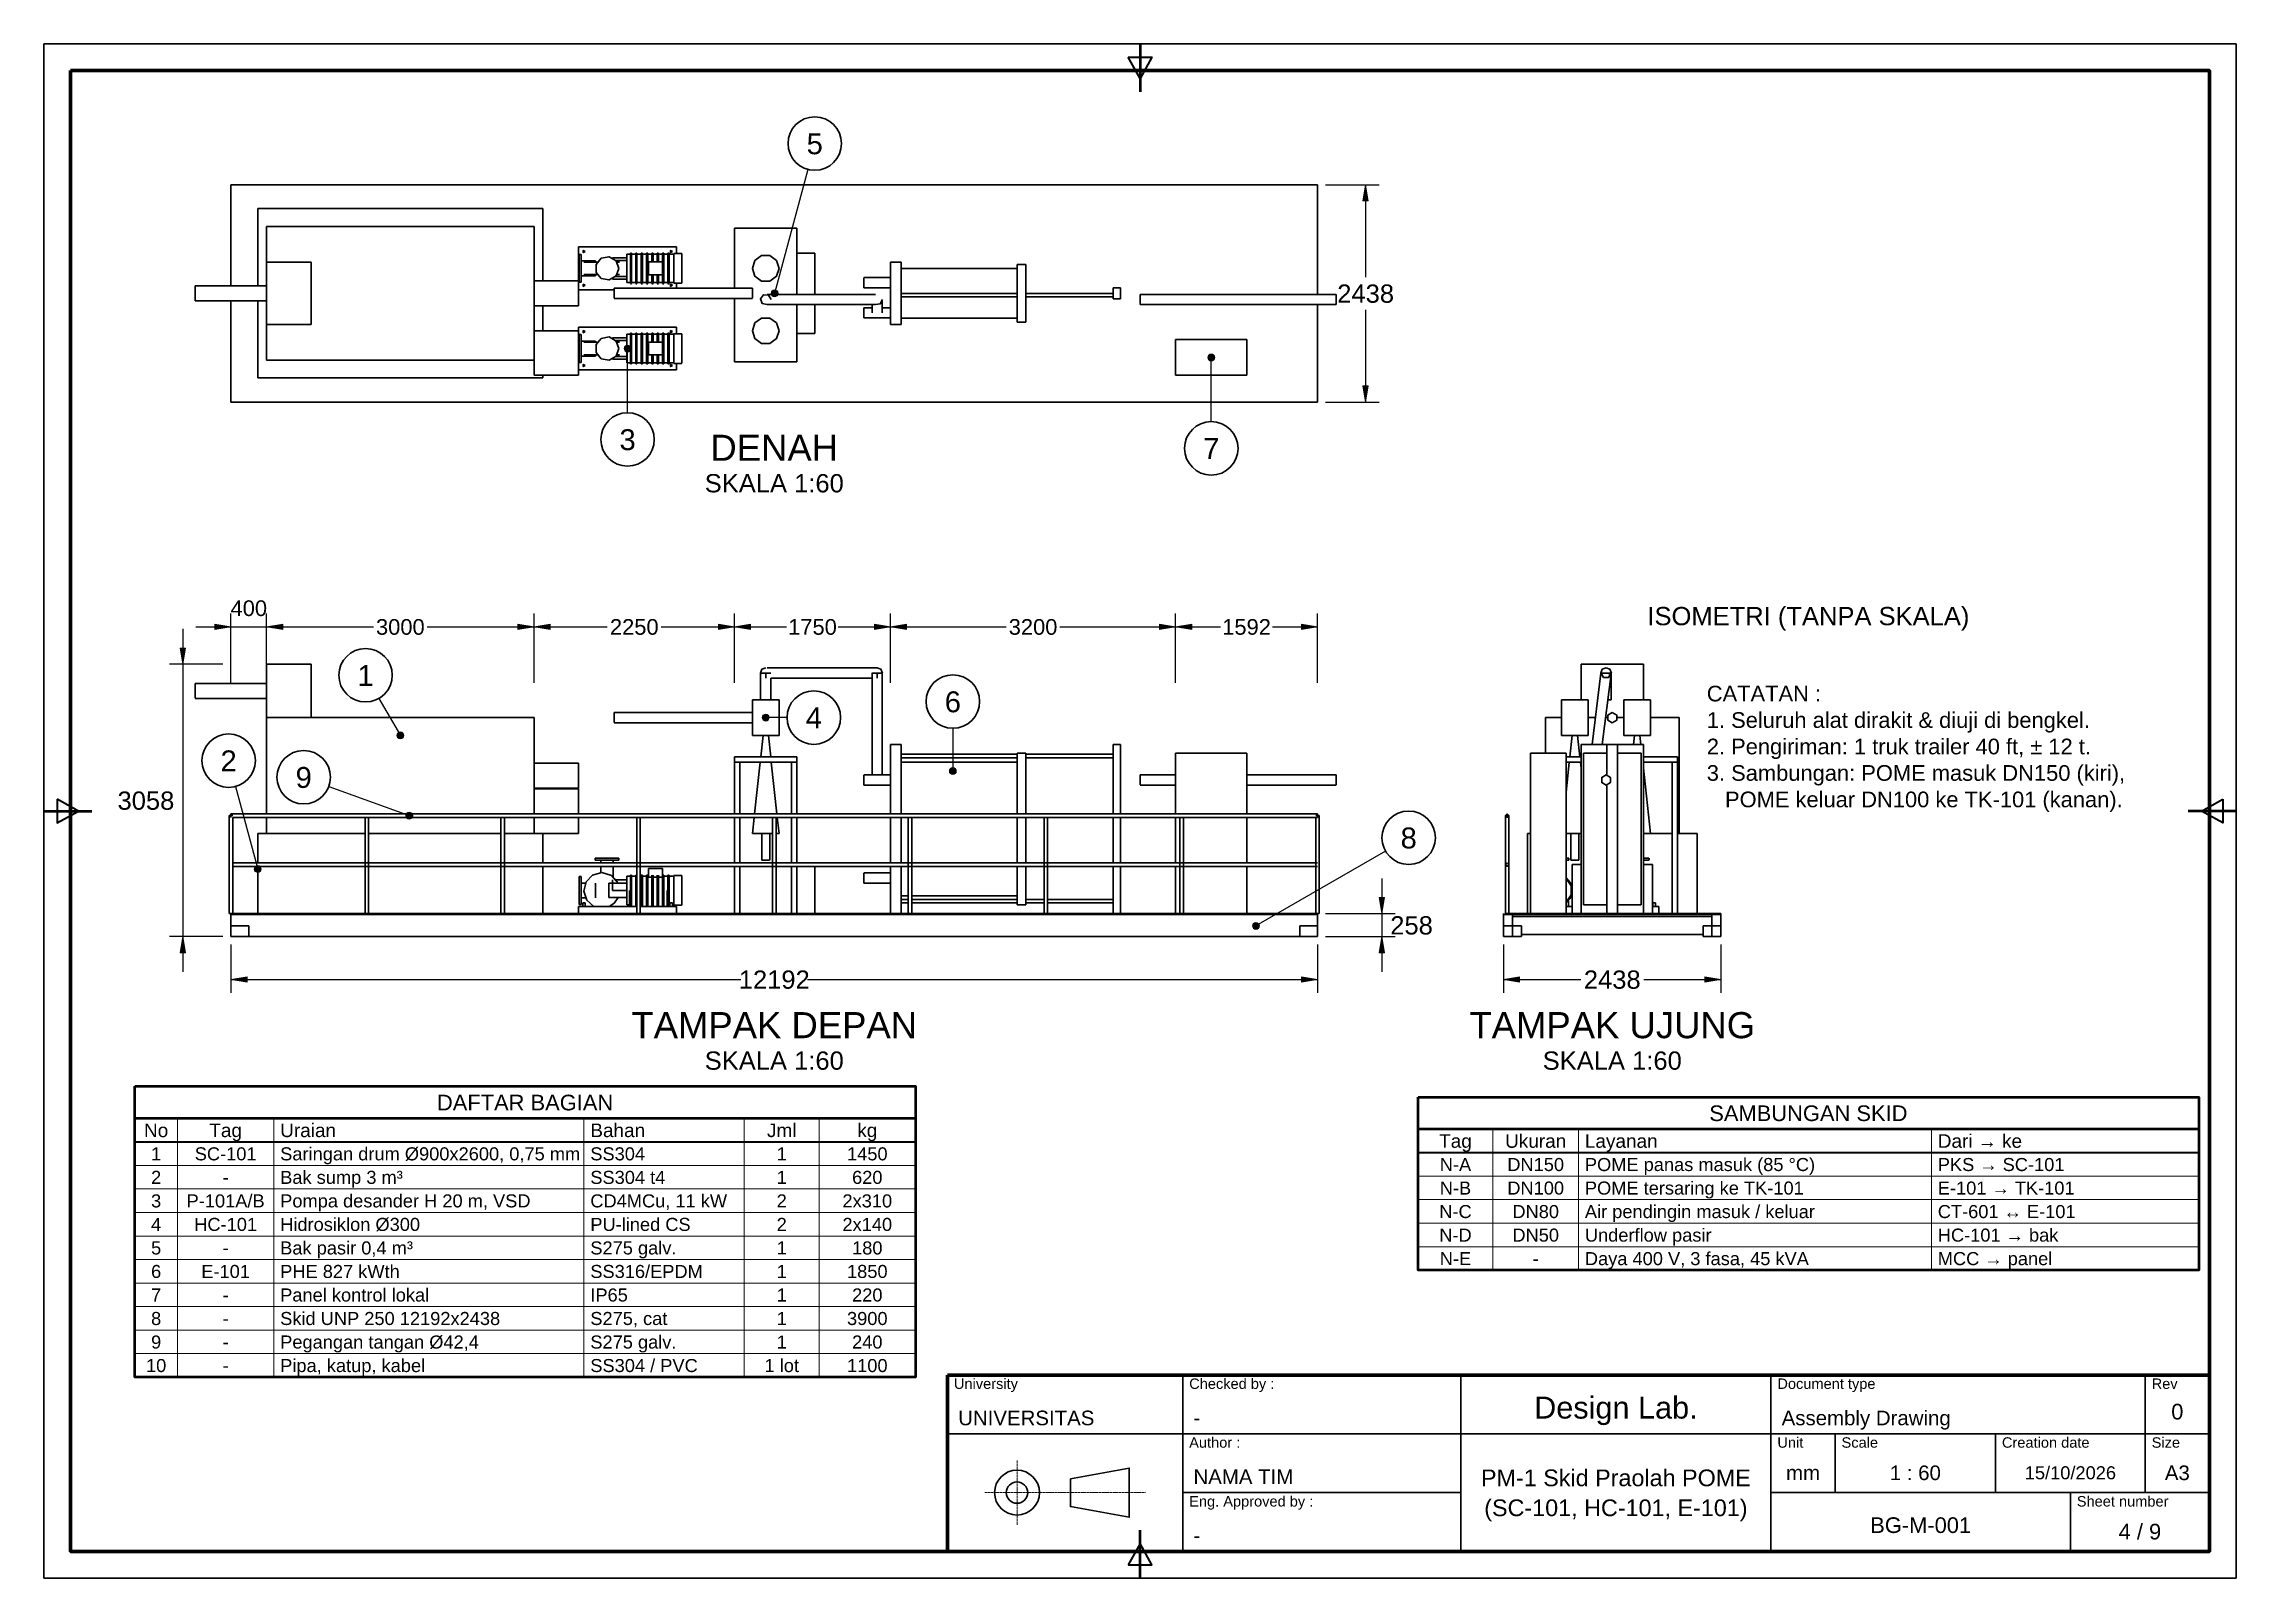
# Model space of a CAD drawing. Header units: millimetres. Extents: x 5 to 415, y 5 to 292.
import ezdxf
from ezdxf.enums import TextEntityAlignment as Align

# ---------------------------------------------------------------- set-up
doc = ezdxf.new("R2010")
doc.units = ezdxf.units.MM
doc.linetypes.add('DASHED', pattern=[1.524, 1.27, -0.254])
for name, color, linetype in [('PFD-BINGKAI', 7, 'Continuous'), ('PFD-INSTRUMEN', 7, 'Continuous'), ('PFD-PERALATAN', 7, 'Continuous'), ('PFD-TABEL', 7, 'Continuous'), ('PFD-TEKS', 7, 'Continuous')]:
    doc.layers.add(name, color=color, linetype=linetype)
doc.styles.add('PFD', font='arial.ttf')

msp = doc.modelspace()

# ---------------------------------------------------------------- texts
at = {"layer": 'PFD-BINGKAI', "style": 'PFD'}
for s, height, p in [('University', 1.953, (175.2, 40.4)), ('Checked by :', 1.9531, (219.2, 40.4)), ('Document type', 1.9531, (329.2, 40.4)), ('Rev', 1.953, (399.2, 40.4)), ('UNIVERSITAS', 2.7343, (176, 33.6)), ('-', 2.73, (220, 33.6)), ('Assembly Drawing', 2.7343, (330, 33.6)), ('Author :', 1.953, (219.2, 29.4)), ('Unit', 1.953, (329.2, 29.4)), ('Scale', 1.953, (341.2, 29.4)), ('Creation date', 1.9531, (371.2, 29.4)), ('Size', 1.953, (399.2, 29.4)), ('NAMA TIM', 2.734, (220, 22.6)), ('Eng. Approved by :', 1.9531, (219.2, 18.4)), ('Sheet number', 1.9531, (385.2, 18.4)), ('-', 2.73, (220, 11.6))]:
    msp.add_text(s, height=height, dxfattribs=at).set_placement(p)
for s, height, p in [('Design Lab.', 4.1015, (299, 34.85)), ('0', 2.93, (404, 34.68)), ('PM-1 Skid Praolah POME', 3.1249, (299, 22.2)), ('mm', 2.734, (334, 23.34)), ('1 : 60', 2.734, (355, 23.34)), ('15/10/2026', 2.441, (384, 23.49)), ('A3', 2.734, (404, 23.34)), ('(SC-101, HC-101, E-101)', 3.1249, (299, 16.6)), ('BG-M-001', 2.93, (356, 13.45)), ('4 / 9', 2.93, (397, 12.24))]:
    msp.add_text(s, height=height, dxfattribs=at).set_placement(p, align=Align.CENTER)
at = {"layer": 'PFD-TABEL', "style": 'PFD'}
for s, height, p in [('DAFTAR BAGIAN', 2.9296, (95, 92.5)), ('SAMBUNGAN SKID', 2.9296, (335, 90.5)), ('No', 2.539, (26, 87.5)), ('Tag', 2.539, (39, 87.5)), ('Jml', 2.539, (143, 87.5)), ('kg', 2.539, (159, 87.5)), ('Tag', 2.539, (269, 85.5)), ('Ukuran', 2.539, (284, 85.5)), ('1', 2.44, (26, 83.15)), ('SC-101', 2.441, (39, 83.15)), ('1', 2.44, (143, 83.15)), ('1450', 2.441, (159, 83.15)), ('N-A', 2.441, (269, 81.15)), ('DN150', 2.441, (284, 81.15)), ('2', 2.44, (26, 78.75)), ('-', 2.44, (39, 78.75)), ('1', 2.44, (143, 78.75)), ('620', 2.441, (159, 78.75)), ('N-B', 2.441, (269, 76.75)), ('DN100', 2.441, (284, 76.75)), ('3', 2.44, (26, 74.35)), ('P-101A/B', 2.441, (39, 74.35)), ('2', 2.44, (143, 74.35)), ('2x310', 2.441, (159, 74.35)), ('N-C', 2.441, (269, 72.35)), ('DN80', 2.441, (284, 72.35)), ('4', 2.44, (26, 69.95)), ('HC-101', 2.441, (39, 69.95)), ('2', 2.44, (143, 69.95)), ('2x140', 2.441, (159, 69.95)), ('N-D', 2.441, (269, 67.95)), ('DN50', 2.441, (284, 67.95)), ('5', 2.44, (26, 65.55)), ('-', 2.44, (39, 65.55)), ('1', 2.44, (143, 65.55)), ('180', 2.441, (159, 65.55)), ('N-E', 2.441, (269, 63.55)), ('6', 2.44, (26, 61.15)), ('E-101', 2.441, (39, 61.15)), ('1', 2.44, (143, 61.15)), ('1850', 2.441, (159, 61.15)), ('-', 2.44, (284, 63.55)), ('7', 2.44, (26, 56.75)), ('-', 2.44, (39, 56.75)), ('1', 2.44, (143, 56.75)), ('220', 2.441, (159, 56.75)), ('8', 2.44, (26, 52.35)), ('-', 2.44, (39, 52.35)), ('1', 2.44, (143, 52.35)), ('3900', 2.441, (159, 52.35)), ('9', 2.44, (26, 47.95)), ('1', 2.44, (143, 47.95)), ('240', 2.441, (159, 47.95)), ('10', 2.441, (26, 43.55)), ('-', 2.44, (39, 47.95)), ('1 lot', 2.441, (143, 43.55)), ('1100', 2.441, (159, 43.55)), ('-', 2.44, (39, 43.55))]:
    msp.add_text(s, height=height, dxfattribs=at).set_placement(p, align=Align.CENTER)
for s, height, p in [('Uraian', 2.539, (49.2, 87.5)), ('Bahan', 2.539, (107.2, 87.5)), ('Layanan', 2.539, (293.2, 85.5)), ('Dari → ke', 2.539, (359.2, 85.5)), ('Saringan drum Ø900x2600, 0,75 mm', 2.4413, (49.2, 83.15)), ('SS304', 2.441, (107.2, 83.15)), ('POME panas masuk (85 °C)', 2.4413, (293.2, 81.15)), ('PKS → SC-101', 2.4413, (359.2, 81.15)), ('Bak sump 3 m³', 2.4413, (49.2, 78.75)), ('SS304 t4', 2.441, (107.2, 78.75)), ('POME tersaring ke TK-101', 2.4413, (293.2, 76.75)), ('E-101 → TK-101', 2.4413, (359.2, 76.75)), ('Pompa desander H 20 m, VSD', 2.4413, (49.2, 74.35)), ('CD4MCu, 11 kW', 2.4413, (107.2, 74.35)), ('Air pendingin masuk / keluar', 2.4413, (293.2, 72.35)), ('CT-601 ↔ E-101', 2.4413, (359.2, 72.35)), ('Hidrosiklon Ø300', 2.4413, (49.2, 69.95)), ('PU-lined CS', 2.4413, (107.2, 69.95)), ('Underflow pasir', 2.4413, (293.2, 67.95)), ('HC-101 → bak', 2.4413, (359.2, 67.95)), ('Bak pasir 0,4 m³', 2.4413, (49.2, 65.55)), ('S275 galv.', 2.441, (107.2, 65.55)), ('Daya 400 V, 3 fasa, 45 kVA', 2.4413, (293.2, 63.55)), ('MCC → panel', 2.4413, (359.2, 63.55)), ('PHE 827 kWth', 2.4413, (49.2, 61.15)), ('SS316/EPDM', 2.441, (107.2, 61.15)), ('Panel kontrol lokal', 2.4413, (49.2, 56.75)), ('IP65', 2.441, (107.2, 56.75)), ('Skid UNP 250 12192x2438', 2.4413, (49.2, 52.35)), ('S275, cat', 2.441, (107.2, 52.35)), ('Pegangan tangan Ø42,4', 2.4413, (49.2, 47.95)), ('S275 galv.', 2.441, (107.2, 47.95)), ('Pipa, katup, kabel', 2.4413, (49.2, 43.55)), ('SS304 / PVC', 2.4413, (107.2, 43.55))]:
    msp.add_text(s, height=height, dxfattribs=at).set_placement(p)
at = {"layer": 'PFD-TEKS', "style": 'PFD'}
for s, height, p in [('5', 3.91, (149.17, 271.35)), ('2438', 3.418, (252.2, 243.57)), ('3', 3.91, (114.17, 216)), ('DENAH', 4.883, (141.6, 214)), ('7', 3.91, (223.33, 214.33)), ('SKALA 1:60', 3.418, (141.6, 208.1)), ('400', 2.93, (43.33, 184.97)), ('ISOMETRI (TANPA SKALA)', 3.4179, (335, 183.25)), ('3000', 2.93, (71.67, 181.47)), ('2250', 2.93, (115.42, 181.47)), ('1750', 2.93, (148.75, 181.47)), ('3200', 2.93, (190, 181.47)), ('1592', 2.93, (229.93, 181.47)), ('1', 3.91, (65.17, 171.89)), ('6', 3.91, (175, 166.97)), ('4', 3.91, (149, 163.97)), ('2', 3.91, (39.56, 155.92)), ('9', 3.91, (53.6, 152.82)), ('8', 3.91, (260.25, 141.5)), ('12192', 3.418, (141.6, 115.25)), ('2438', 3.418, (298.32, 115.25)), ('TAMPAK DEPAN', 4.8827, (141.6, 106)), ('TAMPAK UJUNG', 4.8827, (298.32, 106)), ('SKALA 1:60', 3.418, (141.6, 100.1)), ('SKALA 1:60', 3.418, (298.32, 100.1))]:
    msp.add_text(s, height=height, dxfattribs=at).set_placement(p, align=Align.CENTER)
for s, height, p in [('CATATAN :', 2.93, (316, 169)), ('1. Seluruh alat dirakit & diuji di bengkel.', 2.9296, (316, 164.05)), ('2. Pengiriman: 1 truk trailer 40 ft, ± 12 t.', 2.9296, (316, 159.1)), ('3. Sambungan: POME masuk DN150 (kiri),', 2.9296, (316, 154.15)), ('   POME keluar DN100 ke TK-101 (kanan).', 2.9296, (316, 149.2)), ('258', 3.418, (256.8, 125.4))]:
    msp.add_text(s, height=height, dxfattribs=at).set_placement(p)
msp.add_text('3058', height=3.418, dxfattribs=at).set_placement((29.4, 148.73), align=Align.RIGHT)

# ---------------------------------------------------------------- hatches: boundary and pattern name
at = {"layer": 'PFD-INSTRUMEN'}
for points in [[(252.2, 265.63), (252.7, 262.63), (251.7, 262.63)], [(252.2, 225), (251.7, 228), (252.7, 228)], [(40, 182.97), (37, 182.47), (37, 183.47)], [(46.67, 182.97), (49.67, 183.47), (49.67, 182.47)], [(46.67, 182.97), (49.67, 183.47), (49.67, 182.47)], [(96.67, 182.97), (93.67, 182.47), (93.67, 183.47)], [(96.67, 182.97), (99.67, 183.47), (99.67, 182.47)], [(134.17, 182.97), (131.17, 182.47), (131.17, 183.47)], [(134.17, 182.97), (137.17, 183.47), (137.17, 182.47)], [(163.33, 182.97), (160.33, 182.47), (160.33, 183.47)], [(163.33, 182.97), (166.33, 183.47), (166.33, 182.47)], [(216.67, 182.97), (213.67, 182.47), (213.67, 183.47)], [(216.67, 182.97), (219.67, 183.47), (219.67, 182.47)], [(243.2, 182.97), (240.2, 182.47), (240.2, 183.47)], [(31, 175.97), (30.5, 178.97), (31.5, 178.97)], [(255.2, 129.3), (254.7, 132.3), (255.7, 132.3)], [(31, 125), (31.5, 122), (30.5, 122)], [(255.2, 125), (255.7, 122), (254.7, 122)], [(40, 117), (43, 117.5), (43, 116.5)], [(243.2, 117), (240.2, 116.5), (240.2, 117.5)], [(278, 117), (281, 117.5), (281, 116.5)], [(318.63, 117), (315.63, 116.5), (315.63, 117.5)]]:
    msp.add_hatch(color=7, dxfattribs=at).paths.add_polyline_path(points)
h = msp.add_hatch(color=7, dxfattribs=at)
edge = h.paths.add_edge_path()
edge.add_arc((141.67, 245.33), 0.65, 0, 360)
h = msp.add_hatch(color=7, dxfattribs=at)
edge = h.paths.add_edge_path()
edge.add_arc((114.17, 235), 0.65, 0, 360)
h = msp.add_hatch(color=7, dxfattribs=at)
edge = h.paths.add_edge_path()
edge.add_arc((223.33, 233.33), 0.65, 0, 360)
h = msp.add_hatch(color=7, dxfattribs=at)
edge = h.paths.add_edge_path()
edge.add_arc((140, 165.97), 0.65, 0, 360)
h = msp.add_hatch(color=7, dxfattribs=at)
edge = h.paths.add_edge_path()
edge.add_arc((71.67, 162.63), 0.65, 0, 360)
h = msp.add_hatch(color=7, dxfattribs=at)
edge = h.paths.add_edge_path()
edge.add_arc((175, 155.97), 0.65, 0, 360)
h = msp.add_hatch(color=7, dxfattribs=at)
edge = h.paths.add_edge_path()
edge.add_arc((73.33, 147.63), 0.65, 0, 360)
h = msp.add_hatch(color=7, dxfattribs=at)
edge = h.paths.add_edge_path()
edge.add_arc((45, 137.63), 0.65, 0, 360)
h = msp.add_hatch(color=7, dxfattribs=at)
edge = h.paths.add_edge_path()
edge.add_arc((231.67, 127), 0.65, 0, 360)

# ---------------------------------------------------------------- linework, layer by layer
at = {"layer": 'PFD-BINGKAI', "linetype": 'Continuous', "lineweight": 30, "ltscale": 0.35}
msp.add_lwpolyline([(5, 292), (415, 292), (415, 5), (5, 5)], close=True, dxfattribs=at)
at = {"layer": 'PFD-BINGKAI', "linetype": 'Continuous', "lineweight": 50, "ltscale": 0.35}
for points in [[(210, 292), (210, 283)], [(5, 148.5), (14, 148.5)], [(415, 148.5), (406, 148.5)], [(210, 5), (210, 14)]]:
    msp.add_lwpolyline(points, dxfattribs=at)
at = {"layer": 'PFD-BINGKAI', "linetype": 'Continuous', "lineweight": 80, "ltscale": 0.35}
msp.add_lwpolyline([(10, 287), (410, 287), (410, 10), (10, 10)], close=True, dxfattribs=at)
at = {"layer": 'PFD-BINGKAI', "linetype": 'Continuous', "lineweight": 40, "ltscale": 0.35}
for points in [[(207.8, 289.5), (212.2, 289.5), (210, 285.5)], [(7.5, 150.7), (7.5, 146.3), (11.5, 148.5)], [(412.5, 150.7), (412.5, 146.3), (408.5, 148.5)], [(207.8, 7.5), (212.2, 7.5), (210, 11.5)]]:
    msp.add_lwpolyline(points, close=True, dxfattribs=at)
at = {"layer": 'PFD-BINGKAI', "linetype": 'Continuous', "lineweight": 70, "ltscale": 0.35}
msp.add_lwpolyline([(174, 43), (410, 43), (410, 10), (174, 10)], close=True, dxfattribs=at)
at = {"layer": 'PFD-BINGKAI', "linetype": 'Continuous', "lineweight": 30, "ltscale": 0.35}
for points in [[(218, 43), (218, 10)], [(270, 43), (270, 10)], [(328, 43), (328, 10)], [(398, 43), (398, 21)], [(174, 32), (270, 32)], [(270, 32), (328, 32)], [(328, 32), (410, 32)], [(340, 32), (340, 21)], [(370, 32), (370, 21)], [(398, 32), (398, 21)], [(218, 21), (270, 21)], [(328, 21), (410, 21)], [(384, 21), (384, 10)]]:
    msp.add_lwpolyline(points, dxfattribs=at)
at = {"layer": 'PFD-BINGKAI', "linetype": 'DASHED', "lineweight": 20, "ltscale": 0.35}
for points in [[(187, 27), (187, 15)], [(181, 21), (211, 21)]]:
    msp.add_lwpolyline(points, dxfattribs=at)
at = {"layer": 'PFD-BINGKAI', "linetype": 'Continuous', "lineweight": 35, "ltscale": 0.35}
msp.add_lwpolyline([(197, 23.6), (208, 25.6), (208, 16.4), (197, 18.4)], close=True, dxfattribs=at)
at = {"layer": 'PFD-BINGKAI', "lineweight": 35}
for radius in [4.2, 2]:
    msp.add_circle((187, 21), radius, dxfattribs=at)
at = {"layer": 'PFD-INSTRUMEN', "linetype": 'Continuous', "lineweight": 25, "ltscale": 0.35}
for points in [[(147.88, 268.52), (141.67, 245.33)], [(244.7, 265.63), (254.7, 265.63)], [(252.2, 265.63), (252.2, 248.37)], [(252.2, 242.27), (252.2, 225)], [(114.17, 223), (114.17, 235)], [(223.33, 221.33), (223.33, 233.33)], [(244.7, 225), (254.7, 225)], [(40, 172.47), (40, 185.47)], [(46.67, 172.47), (46.67, 185.47)], [(46.67, 172.47), (46.67, 185.47)], [(96.67, 172.47), (96.67, 185.47)], [(96.67, 172.47), (96.67, 185.47)], [(134.17, 172.47), (134.17, 185.47)], [(134.17, 172.47), (134.17, 185.47)], [(163.33, 172.47), (163.33, 185.47)], [(163.33, 172.47), (163.33, 185.47)], [(216.67, 172.47), (216.67, 185.47)], [(216.67, 172.47), (216.67, 185.47)], [(243.2, 172.47), (243.2, 185.47)], [(31, 182.57), (31, 118.4)], [(33.4, 182.97), (53.27, 182.97)], [(46.67, 182.97), (66.63, 182.97)], [(76.7, 182.97), (96.67, 182.97)], [(96.67, 182.97), (110.36, 182.97)], [(120.48, 182.97), (134.17, 182.97)], [(134.17, 182.97), (143.92, 182.97)], [(153.58, 182.97), (163.33, 182.97)], [(163.33, 182.97), (184.97, 182.97)], [(195.03, 182.97), (216.67, 182.97)], [(216.67, 182.97), (225.05, 182.97)], [(234.81, 182.97), (243.2, 182.97)], [(38.5, 175.97), (28.5, 175.97)], [(67.67, 169.56), (71.67, 162.63)], [(144, 165.97), (140, 165.97)], [(175, 163.97), (175, 155.97)], [(40.86, 153.09), (45, 137.63)], [(58.3, 153.11), (73.33, 147.63)], [(255.92, 141), (231.67, 127)], [(255.2, 135.9), (255.2, 118.4)], [(244.7, 129.3), (257.7, 129.3)], [(38.5, 125), (28.5, 125)], [(40, 123.5), (40, 114.5)], [(243.2, 123.5), (243.2, 114.5)], [(244.7, 125), (257.7, 125)], [(278, 123.5), (278, 114.5)], [(318.63, 123.5), (318.63, 114.5)], [(40, 117), (135.37, 117)], [(147.83, 117), (243.2, 117)], [(278, 117), (292.43, 117)], [(304.21, 117), (318.63, 117)]]:
    msp.add_lwpolyline(points, dxfattribs=at)
at = {"layer": 'PFD-INSTRUMEN', "linetype": 'Continuous', "lineweight": 5, "ltscale": 0.35}
for points in [[(252.2, 265.63), (252.7, 262.63), (251.7, 262.63)], [(252.2, 225), (251.7, 228), (252.7, 228)], [(40, 182.97), (37, 182.47), (37, 183.47)], [(46.67, 182.97), (49.67, 183.47), (49.67, 182.47)], [(46.67, 182.97), (49.67, 183.47), (49.67, 182.47)], [(96.67, 182.97), (93.67, 182.47), (93.67, 183.47)], [(96.67, 182.97), (99.67, 183.47), (99.67, 182.47)], [(134.17, 182.97), (131.17, 182.47), (131.17, 183.47)], [(134.17, 182.97), (137.17, 183.47), (137.17, 182.47)], [(163.33, 182.97), (160.33, 182.47), (160.33, 183.47)], [(163.33, 182.97), (166.33, 183.47), (166.33, 182.47)], [(216.67, 182.97), (213.67, 182.47), (213.67, 183.47)], [(216.67, 182.97), (219.67, 183.47), (219.67, 182.47)], [(243.2, 182.97), (240.2, 182.47), (240.2, 183.47)], [(31, 175.97), (30.5, 178.97), (31.5, 178.97)], [(255.2, 129.3), (254.7, 132.3), (255.7, 132.3)], [(31, 125), (31.5, 122), (30.5, 122)], [(255.2, 125), (255.7, 122), (254.7, 122)], [(40, 117), (43, 117.5), (43, 116.5)], [(243.2, 117), (240.2, 116.5), (240.2, 117.5)], [(278, 117), (281, 117.5), (281, 116.5)], [(318.63, 117), (315.63, 116.5), (315.63, 117.5)]]:
    msp.add_lwpolyline(points, close=True, dxfattribs=at)
at = {"layer": 'PFD-INSTRUMEN', "lineweight": 35}
for centre in [(149.17, 273.35), (114.17, 218), (223.33, 216.33), (65.17, 173.89), (175, 168.97), (149, 165.97), (39.56, 157.92), (53.6, 154.82), (260.25, 143.5)]:
    msp.add_circle(centre, 5, dxfattribs=at)
at = {"layer": 'PFD-INSTRUMEN', "lineweight": 5}
for centre in [(141.67, 245.33), (114.17, 235), (223.33, 233.33), (140, 165.97), (71.67, 162.63), (175, 155.97), (73.33, 147.63), (45, 137.63), (231.67, 127)]:
    msp.add_circle(centre, 0.65, dxfattribs=at)
at = {"layer": 'PFD-PERALATAN', "linetype": 'Continuous', "lineweight": 35, "ltscale": 0.35}
for points in [[(40, 246.73), (40, 265.63)], [(40, 265.63), (243.2, 265.63)], [(243.2, 245.12), (243.2, 265.63)], [(45, 246.73), (45, 261.17)], [(45, 261.17), (98.33, 261.17)], [(98.33, 247.67), (98.33, 261.17)], [(46.67, 251.17), (46.67, 257.83)], [(46.67, 257.83), (96.67, 257.83)], [(96.67, 232.83), (96.67, 257.83)], [(134.17, 246.28), (134.17, 257.5)], [(134.17, 257.5), (145.83, 257.5)], [(145.83, 245.12), (145.83, 257.5)], [(46.67, 239.5), (46.67, 251.17)], [(46.67, 251.17), (55, 251.17)], [(55, 239.5), (55, 251.17)], [(105, 247.67), (105, 254)], [(105, 254), (123.33, 254)], [(105.1, 247.4), (105.1, 247.47), (105.1, 247.66), (105.1, 247.97), (105.1, 248.38), (105.1, 248.87), (105.1, 249.42), (105.1, 250), (105.1, 250.58), (105.1, 251.13), (105.1, 251.62), (105.1, 252.03), (105.1, 252.34), (105.1, 252.53), (105.1, 252.6)], [(105.5, 252.6), (105.1, 252.6)], [(105.5, 247.4), (105.5, 247.47), (105.5, 247.66), (105.5, 247.97), (105.5, 248.38), (105.5, 248.87), (105.5, 249.42), (105.5, 250), (105.5, 250.58), (105.5, 251.13), (105.5, 251.62), (105.5, 252.03), (105.5, 252.34), (105.5, 252.53), (105.5, 252.6)], [(108.17, 251.4), (105.5, 251.4)], [(106.23, 253.17), (105.88, 253.37), (105.88, 252.96), (106.23, 253.17)], [(106, 251.17), (106.06, 251.17), (106.13, 251.17), (106.23, 251.17), (106.36, 251.17), (106.51, 251.17), (106.69, 251.17), (106.89, 251.17), (107.11, 251.17), (107.35, 251.17), (107.61, 251.17), (107.89, 251.17), (108.17, 251.17), (108.47, 251.17)], [(108.17, 251.17), (108.17, 251.23), (108.17, 251.28), (108.17, 251.34), (108.17, 251.4)], [(112.53, 250), (112.02, 251.41), (110.72, 252.17), (109.23, 251.91), (108.27, 250.75), (108.27, 249.25), (109.23, 248.09), (110.72, 247.83), (112.02, 248.59), (112.53, 250)], [(111.37, 252), (111.37, 251.94)], [(111.37, 252), (114.03, 252)], [(111.94, 251.5), (114.03, 251.5)], [(112.2, 251.17), (112.26, 251.17), (112.32, 251.17), (112.37, 251.17), (112.42, 251.17), (112.51, 251.17), (112.58, 251.17), (112.64, 251.17)], [(114.03, 252.67), (114.03, 252.6), (114.03, 252.52), (114.03, 252.4), (114.03, 252.26), (114.03, 252.08), (114.03, 251.89), (114.03, 251.66), (114.03, 251.42), (114.03, 251.16), (114.03, 250.88), (114.03, 250.59), (114.03, 250.3), (114.03, 250)], [(114.03, 252.67), (114.7, 252.67)], [(114.7, 252.87), (114.7, 252.79), (114.7, 252.71), (114.7, 252.58), (114.7, 252.43), (114.7, 252.24), (114.7, 252.03), (114.7, 251.79), (114.7, 251.53), (114.7, 251.24), (114.7, 250.95), (114.7, 250.64), (114.7, 250.32), (114.7, 250)], [(114.7, 252.87), (114.93, 252.87)], [(114.93, 252.87), (114.93, 252.79), (114.93, 252.71), (114.93, 252.58), (114.93, 252.43), (114.93, 252.24), (114.93, 252.03), (114.93, 251.79), (114.93, 251.53), (114.93, 251.24), (114.93, 250.95), (114.93, 250.64), (114.93, 250.32), (114.93, 250)], [(114.93, 252.67), (115.7, 252.67)], [(115.7, 252.87), (115.7, 252.79), (115.7, 252.71), (115.7, 252.58), (115.7, 252.43), (115.7, 252.24), (115.7, 252.03), (115.7, 251.79), (115.7, 251.53), (115.7, 251.24), (115.7, 250.95), (115.7, 250.64), (115.7, 250.32), (115.7, 250)], [(115.7, 252.87), (115.93, 252.87)], [(115.93, 252.87), (115.93, 252.79), (115.93, 252.71), (115.93, 252.58), (115.93, 252.43), (115.93, 252.24), (115.93, 252.03), (115.93, 251.79), (115.93, 251.53), (115.93, 251.24), (115.93, 250.95), (115.93, 250.64), (115.93, 250.32), (115.93, 250)], [(115.93, 252.67), (116.7, 252.67)], [(116.7, 252.87), (116.7, 252.79), (116.7, 252.71), (116.7, 252.58), (116.7, 252.43), (116.7, 252.24), (116.7, 252.03), (116.7, 251.79), (116.7, 251.53), (116.7, 251.24), (116.7, 250.95), (116.7, 250.64), (116.7, 250.32), (116.7, 250)], [(116.7, 252.87), (116.93, 252.87)], [(116.93, 252.87), (116.93, 252.79), (116.93, 252.71), (116.93, 252.58), (116.93, 252.43), (116.93, 252.24), (116.93, 252.03), (116.93, 251.79), (116.93, 251.53), (116.93, 251.24), (116.93, 250.95), (116.93, 250.64), (116.93, 250.32), (116.93, 250)], [(116.93, 252.67), (117.7, 252.67)], [(117.7, 252.87), (117.7, 252.79), (117.7, 252.71), (117.7, 252.58), (117.7, 252.43), (117.7, 252.24), (117.7, 252.03), (117.7, 251.79), (117.7, 251.53), (117.7, 251.24), (117.7, 250.95), (117.7, 250.64), (117.7, 250.32), (117.7, 250)], [(117.7, 252.87), (117.93, 252.87)], [(117.93, 252.87), (117.93, 252.79), (117.93, 252.71), (117.93, 252.58), (117.93, 252.43), (117.93, 252.24), (117.93, 252.03), (117.93, 251.79), (117.93, 251.53), (117.93, 251.24), (117.93, 250.95), (117.93, 250.64), (117.93, 250.32), (117.93, 250)], [(117.93, 252.67), (118.7, 252.67)], [(118.05, 248.8), (118.05, 251.2)], [(118.05, 251.2), (120.69, 251.2)], [(118.7, 252.87), (118.7, 252.78), (118.7, 252.72), (118.7, 252.63), (118.7, 252.53), (118.7, 252.41), (118.7, 252.28), (118.7, 252.13), (118.7, 251.97), (118.7, 251.79), (118.7, 251.61), (118.7, 251.41), (118.7, 251.2)], [(118.7, 252.87), (118.93, 252.87)], [(118.93, 252.87), (118.93, 252.78), (118.93, 252.72), (118.93, 252.63), (118.93, 252.53), (118.93, 252.41), (118.93, 252.28), (118.93, 252.13), (118.93, 251.97), (118.93, 251.79), (118.93, 251.61), (118.93, 251.41), (118.93, 251.2)], [(118.93, 252.67), (119.7, 252.67)], [(119.7, 252.87), (119.7, 252.78), (119.7, 252.72), (119.7, 252.63), (119.7, 252.53), (119.7, 252.41), (119.7, 252.28), (119.7, 252.13), (119.7, 251.97), (119.7, 251.79), (119.7, 251.61), (119.7, 251.41), (119.7, 251.2)], [(119.7, 252.87), (119.93, 252.87)], [(119.93, 252.87), (119.93, 252.78), (119.93, 252.72), (119.93, 252.63), (119.93, 252.53), (119.93, 252.41), (119.93, 252.28), (119.93, 252.13), (119.93, 251.97), (119.93, 251.79), (119.93, 251.61), (119.93, 251.41), (119.93, 251.2)], [(119.93, 252.67), (120.7, 252.67)], [(120.69, 248.8), (120.69, 251.2)], [(120.7, 252.87), (120.7, 252.79), (120.7, 252.71), (120.7, 252.58), (120.7, 252.43), (120.7, 252.24), (120.7, 252.03), (120.7, 251.79), (120.7, 251.53), (120.7, 251.24), (120.7, 250.95), (120.7, 250.64), (120.7, 250.32), (120.7, 250)], [(120.7, 252.87), (120.93, 252.87)], [(120.93, 252.87), (120.93, 252.79), (120.93, 252.71), (120.93, 252.58), (120.93, 252.43), (120.93, 252.24), (120.93, 252.03), (120.93, 251.79), (120.93, 251.53), (120.93, 251.24), (120.93, 250.95), (120.93, 250.64), (120.93, 250.32), (120.93, 250)], [(120.93, 252.67), (121.7, 252.67)], [(121.7, 252.87), (121.7, 252.79), (121.7, 252.71), (121.7, 252.58), (121.7, 252.43), (121.7, 252.24), (121.7, 252.03), (121.7, 251.79), (121.7, 251.53), (121.7, 251.24), (121.7, 250.95), (121.7, 250.64), (121.7, 250.32), (121.7, 250)], [(121.7, 252.87), (121.93, 252.87)], [(121.93, 252.87), (121.93, 252.79), (121.93, 252.71), (121.93, 252.58), (121.93, 252.43), (121.93, 252.24), (121.93, 252.03), (121.93, 251.79), (121.93, 251.53), (121.93, 251.24), (121.93, 250.95), (121.93, 250.64), (121.93, 250.32), (121.93, 250)], [(121.93, 252.67), (122.83, 252.67)], [(122.57, 253.17), (122.22, 253.37), (122.22, 252.96), (122.57, 253.17)], [(122.83, 252.77), (122.83, 252.7), (122.83, 252.62), (122.83, 252.5), (122.83, 252.35), (122.83, 252.17), (122.83, 251.96), (122.83, 251.73), (122.83, 251.48), (122.83, 251.2), (122.83, 250.92), (122.83, 250.62), (122.83, 250.31), (122.83, 250)], [(122.83, 252.77), (124.33, 252.77)], [(123.33, 252.77), (123.33, 254)], [(124.33, 252.77), (124.33, 252.7), (124.33, 252.62), (124.33, 252.5), (124.33, 252.35), (124.33, 252.17), (124.33, 251.96), (124.33, 251.73), (124.33, 251.48), (124.33, 251.2), (124.33, 250.92), (124.33, 250.62), (124.33, 250.31), (124.33, 250)], [(142.5, 250), (142.02, 251.47), (140.77, 252.38), (139.23, 252.38), (137.98, 251.47), (137.5, 250), (137.98, 248.53), (139.23, 247.62), (140.77, 247.62), (142.02, 248.53), (142.5, 250)], [(145.83, 252.83), (149.17, 252.83)], [(149.17, 245.12), (149.17, 252.83)], [(163.33, 239.5), (163.33, 251.17)], [(163.33, 251.17), (165.33, 251.17)], [(165.33, 239.5), (165.33, 251.17)], [(187, 239.92), (187, 250.75)], [(187, 250.75), (188.67, 250.75)], [(188.67, 239.92), (188.67, 250.75)], [(33.33, 246.73), (33.33, 246.65), (33.33, 246.59), (33.33, 246.52), (33.33, 246.43), (33.33, 246.32), (33.33, 246.21), (33.33, 246.08), (33.33, 245.94), (33.33, 245.8), (33.33, 245.64), (33.33, 245.49), (33.33, 245.33)], [(33.33, 246.73), (46.67, 246.73)], [(96.67, 247.67), (105, 247.67)], [(105, 247.67), (105, 247.61), (105, 247.54), (105, 247.44), (105, 247.31), (105, 247.16), (105, 246.98), (105, 246.79), (105, 246.57), (105, 246.35), (105, 246.1), (105, 245.85), (105, 245.59), (105, 245.33)], [(105, 246), (111.67, 246)], [(105.5, 247.4), (105.1, 247.4)], [(108.17, 248.6), (105.5, 248.6)], [(106.23, 246.83), (105.88, 247.04), (105.88, 246.63), (106.23, 246.83)], [(106, 248.83), (106.06, 248.83), (106.13, 248.83), (106.23, 248.83), (106.36, 248.83), (106.51, 248.83), (106.69, 248.83), (106.89, 248.83), (107.11, 248.83), (107.35, 248.83), (107.61, 248.83), (107.89, 248.83), (108.17, 248.83), (108.47, 248.83)], [(108.17, 248.6), (108.17, 248.66), (108.17, 248.72), (108.17, 248.77), (108.17, 248.83)], [(111.37, 248.06), (111.37, 248.01)], [(111.37, 248), (114.03, 248)], [(111.67, 246.28), (111.67, 246.23), (111.67, 246.14), (111.67, 246.08), (111.67, 246.01), (111.67, 245.93), (111.67, 245.84), (111.67, 245.75), (111.67, 245.65), (111.67, 245.54), (111.67, 245.44), (111.67, 245.33)], [(111.67, 246.28), (137.5, 246.28)], [(111.94, 248.5), (114.03, 248.5)], [(112.2, 248.83), (112.26, 248.83), (112.32, 248.83), (112.37, 248.83), (112.42, 248.83), (112.51, 248.83), (112.58, 248.83), (112.64, 248.83)], [(114.03, 250), (114.03, 249.7), (114.03, 249.41), (114.03, 249.12), (114.03, 248.84), (114.03, 248.58), (114.03, 248.34), (114.03, 248.11), (114.03, 247.92), (114.03, 247.74), (114.03, 247.6), (114.03, 247.48), (114.03, 247.4), (114.03, 247.35)], [(114.03, 247.33), (114.7, 247.33)], [(114.7, 250), (114.7, 249.68), (114.7, 249.36), (114.7, 249.05), (114.7, 248.76), (114.7, 248.47), (114.7, 248.21), (114.7, 247.97), (114.7, 247.76), (114.7, 247.57), (114.7, 247.42), (114.7, 247.29), (114.7, 247.21), (114.7, 247.15)], [(114.7, 247.13), (114.93, 247.13)], [(114.93, 250), (114.93, 249.68), (114.93, 249.36), (114.93, 249.05), (114.93, 248.76), (114.93, 248.47), (114.93, 248.21), (114.93, 247.97), (114.93, 247.76), (114.93, 247.57), (114.93, 247.42), (114.93, 247.29), (114.93, 247.21), (114.93, 247.15)], [(114.93, 247.33), (115.7, 247.33)], [(115.7, 250), (115.7, 249.68), (115.7, 249.36), (115.7, 249.05), (115.7, 248.76), (115.7, 248.47), (115.7, 248.21), (115.7, 247.97), (115.7, 247.76), (115.7, 247.57), (115.7, 247.42), (115.7, 247.29), (115.7, 247.21), (115.7, 247.15)], [(115.7, 247.13), (115.93, 247.13)], [(115.93, 250), (115.93, 249.68), (115.93, 249.36), (115.93, 249.05), (115.93, 248.76), (115.93, 248.47), (115.93, 248.21), (115.93, 247.97), (115.93, 247.76), (115.93, 247.57), (115.93, 247.42), (115.93, 247.29), (115.93, 247.21), (115.93, 247.15)], [(115.93, 247.33), (116.7, 247.33)], [(116.7, 250), (116.7, 249.68), (116.7, 249.36), (116.7, 249.05), (116.7, 248.76), (116.7, 248.47), (116.7, 248.21), (116.7, 247.97), (116.7, 247.76), (116.7, 247.57), (116.7, 247.42), (116.7, 247.29), (116.7, 247.21), (116.7, 247.15)], [(116.7, 247.13), (116.93, 247.13)], [(116.93, 250), (116.93, 249.68), (116.93, 249.36), (116.93, 249.05), (116.93, 248.76), (116.93, 248.47), (116.93, 248.21), (116.93, 247.97), (116.93, 247.76), (116.93, 247.57), (116.93, 247.42), (116.93, 247.29), (116.93, 247.21), (116.93, 247.15)], [(116.93, 247.33), (117.7, 247.33)], [(117.7, 250), (117.7, 249.68), (117.7, 249.36), (117.7, 249.05), (117.7, 248.76), (117.7, 248.47), (117.7, 248.21), (117.7, 247.97), (117.7, 247.76), (117.7, 247.57), (117.7, 247.42), (117.7, 247.29), (117.7, 247.21), (117.7, 247.15)], [(117.7, 247.13), (117.93, 247.13)], [(117.93, 250), (117.93, 249.68), (117.93, 249.36), (117.93, 249.05), (117.93, 248.76), (117.93, 248.47), (117.93, 248.21), (117.93, 247.97), (117.93, 247.76), (117.93, 247.57), (117.93, 247.42), (117.93, 247.29), (117.93, 247.21), (117.93, 247.15)], [(117.93, 247.33), (118.7, 247.33)], [(118.05, 248.8), (120.69, 248.8)], [(118.7, 248.8), (118.7, 248.59), (118.7, 248.39), (118.7, 248.21), (118.7, 248.03), (118.7, 247.87), (118.7, 247.72), (118.7, 247.59), (118.7, 247.47), (118.7, 247.37), (118.7, 247.28), (118.7, 247.22), (118.7, 247.14)], [(118.7, 247.13), (118.93, 247.13)], [(118.93, 248.8), (118.93, 248.59), (118.93, 248.39), (118.93, 248.21), (118.93, 248.03), (118.93, 247.87), (118.93, 247.72), (118.93, 247.59), (118.93, 247.47), (118.93, 247.37), (118.93, 247.28), (118.93, 247.22), (118.93, 247.14)], [(118.93, 247.33), (119.7, 247.33)], [(119.7, 248.8), (119.7, 248.59), (119.7, 248.39), (119.7, 248.21), (119.7, 248.03), (119.7, 247.87), (119.7, 247.72), (119.7, 247.59), (119.7, 247.47), (119.7, 247.37), (119.7, 247.28), (119.7, 247.22), (119.7, 247.14)], [(119.7, 247.13), (119.93, 247.13)], [(119.93, 248.8), (119.93, 248.59), (119.93, 248.39), (119.93, 248.21), (119.93, 248.03), (119.93, 247.87), (119.93, 247.72), (119.93, 247.59), (119.93, 247.47), (119.93, 247.37), (119.93, 247.28), (119.93, 247.22), (119.93, 247.14)], [(119.93, 247.33), (120.7, 247.33)], [(120.7, 250), (120.7, 249.68), (120.7, 249.36), (120.7, 249.05), (120.7, 248.76), (120.7, 248.47), (120.7, 248.21), (120.7, 247.97), (120.7, 247.76), (120.7, 247.57), (120.7, 247.42), (120.7, 247.29), (120.7, 247.21), (120.7, 247.15)], [(120.7, 247.13), (120.93, 247.13)], [(120.93, 250), (120.93, 249.68), (120.93, 249.36), (120.93, 249.05), (120.93, 248.76), (120.93, 248.47), (120.93, 248.21), (120.93, 247.97), (120.93, 247.76), (120.93, 247.57), (120.93, 247.42), (120.93, 247.29), (120.93, 247.21), (120.93, 247.15)], [(120.93, 247.33), (121.7, 247.33)], [(121.7, 250), (121.7, 249.68), (121.7, 249.36), (121.7, 249.05), (121.7, 248.76), (121.7, 248.47), (121.7, 248.21), (121.7, 247.97), (121.7, 247.76), (121.7, 247.57), (121.7, 247.42), (121.7, 247.29), (121.7, 247.21), (121.7, 247.15)], [(121.7, 247.13), (121.93, 247.13)], [(121.93, 250), (121.93, 249.68), (121.93, 249.36), (121.93, 249.05), (121.93, 248.76), (121.93, 248.47), (121.93, 248.21), (121.93, 247.97), (121.93, 247.76), (121.93, 247.57), (121.93, 247.42), (121.93, 247.29), (121.93, 247.21), (121.93, 247.15)], [(121.93, 247.33), (122.83, 247.33)], [(122.57, 246.83), (122.22, 247.04), (122.22, 246.63), (122.57, 246.83)], [(122.83, 250), (122.83, 249.69), (122.83, 249.38), (122.83, 249.08), (122.83, 248.8), (122.83, 248.52), (122.83, 248.27), (122.83, 248.04), (122.83, 247.83), (122.83, 247.65), (122.83, 247.5), (122.83, 247.38), (122.83, 247.3), (122.83, 247.24)], [(122.83, 247.23), (124.33, 247.23)], [(123.33, 246.28), (123.33, 247.23)], [(124.33, 250), (124.33, 249.69), (124.33, 249.38), (124.33, 249.08), (124.33, 248.8), (124.33, 248.52), (124.33, 248.27), (124.33, 248.04), (124.33, 247.83), (124.33, 247.65), (124.33, 247.5), (124.33, 247.38), (124.33, 247.3), (124.33, 247.24)], [(137.5, 246.28), (137.5, 246.23), (137.5, 246.14), (137.5, 246.08), (137.5, 246.01), (137.5, 245.93), (137.5, 245.84), (137.5, 245.75), (137.5, 245.65), (137.5, 245.54), (137.5, 245.44), (137.5, 245.33)], [(163.33, 248.28), (158.33, 248.28)], [(158.33, 246.38), (158.33, 246.48), (158.33, 246.59), (158.33, 246.74), (158.33, 246.92), (158.33, 247.12), (158.33, 247.33), (158.33, 247.54), (158.33, 247.75), (158.33, 247.93), (158.33, 248.08), (158.33, 248.19), (158.33, 248.26)], [(163.33, 246.38), (158.33, 246.38)], [(165.33, 250), (187, 250)], [(205, 244.33), (205, 246.33)], [(205, 246.33), (206.33, 246.33)], [(206.33, 244.33), (206.33, 246.33)], [(33.33, 245.33), (33.33, 245.18), (33.33, 245.02), (33.33, 244.87), (33.33, 244.73), (33.33, 244.59), (33.33, 244.46), (33.33, 244.34), (33.33, 244.24), (33.33, 244.15), (33.33, 244.07), (33.33, 244.01), (33.33, 243.94)], [(33.33, 243.93), (46.67, 243.93)], [(40, 225), (40, 243.93)], [(45, 229.5), (45, 243.93)], [(96.67, 243), (105, 243)], [(98.33, 238.33), (98.33, 243)], [(105, 245.33), (105, 245.07), (105, 244.81), (105, 244.56), (105, 244.32), (105, 244.09), (105, 243.88), (105, 243.68), (105, 243.51), (105, 243.36), (105, 243.23), (105, 243.13), (105, 243.06), (105, 243)], [(111.67, 245.33), (111.67, 245.23), (111.67, 245.12), (111.67, 245.02), (111.67, 244.92), (111.67, 244.83), (111.67, 244.74), (111.67, 244.66), (111.67, 244.59), (111.67, 244.53), (111.67, 244.48), (111.67, 244.41)], [(111.67, 244.38), (137.5, 244.38)], [(134.17, 232.5), (134.17, 244.38)], [(137.5, 245.33), (137.5, 245.23), (137.5, 245.12), (137.5, 245.02), (137.5, 244.92), (137.5, 244.83), (137.5, 244.74), (137.5, 244.66), (137.5, 244.59), (137.5, 244.53), (137.5, 244.48), (137.5, 244.41)], [(141, 244.17), (140.54, 245.01), (139.58, 245.07), (139.01, 244.29), (139.36, 243.4), (140.3, 243.22)], [(140.3, 245.12), (160.53, 245.12)], [(140.3, 243.22), (160.53, 243.22)], [(145.83, 232.5), (145.83, 243.22)], [(149.17, 237.83), (149.17, 243.22)], [(159.88, 242.62), (158.33, 242.62)], [(158.33, 240.72), (158.33, 240.81), (158.33, 240.92), (158.33, 241.07), (158.33, 241.25), (158.33, 241.46), (158.33, 241.67), (158.33, 241.88), (158.33, 242.08), (158.33, 242.26), (158.33, 242.41), (158.33, 242.52), (158.33, 242.59)], [(159.88, 243.22), (159.88, 241.67)], [(160.53, 243.22), (161.42, 243.36), (161.83, 244.17)], [(161.78, 243.86), (161.78, 241.67)], [(163.33, 242.62), (161.78, 242.62)], [(165.33, 245.33), (187, 245.33)], [(165.33, 244.67), (187, 244.67)], [(188.67, 245.33), (205, 245.33)], [(188.67, 244.67), (205, 244.67)], [(205, 244.33), (206.33, 244.33)], [(210, 245.12), (210, 245.06), (210, 244.97), (210, 244.91), (210, 244.84), (210, 244.76), (210, 244.67), (210, 244.58), (210, 244.48), (210, 244.38), (210, 244.27), (210, 244.17)], [(210, 245.12), (246.67, 245.12)], [(210, 244.17), (210, 244.06), (210, 243.96), (210, 243.85), (210, 243.75), (210, 243.66), (210, 243.57), (210, 243.49), (210, 243.42), (210, 243.36), (210, 243.31), (210, 243.24)], [(210, 243.22), (246.67, 243.22)], [(243.2, 225), (243.2, 243.22)], [(246.67, 245.12), (246.67, 245.06), (246.67, 244.97), (246.67, 244.91), (246.67, 244.84), (246.67, 244.76), (246.67, 244.67), (246.67, 244.58), (246.67, 244.48), (246.67, 244.38), (246.67, 244.27), (246.67, 244.17)], [(246.67, 244.17), (246.67, 244.06), (246.67, 243.96), (246.67, 243.85), (246.67, 243.75), (246.67, 243.66), (246.67, 243.57), (246.67, 243.49), (246.67, 243.42), (246.67, 243.36), (246.67, 243.31), (246.67, 243.24)], [(46.67, 232.83), (46.67, 239.5)], [(46.67, 239.5), (55, 239.5)], [(96.67, 238.33), (105, 238.33)], [(105, 238.33), (105, 239)], [(105, 239), (123.33, 239)], [(105, 230), (105, 238.33)], [(106.23, 238.17), (105.88, 238.37), (105.88, 237.96), (106.23, 238.17)], [(114.7, 237.87), (114.7, 237.79), (114.7, 237.71), (114.7, 237.58), (114.7, 237.43), (114.7, 237.24), (114.7, 237.03), (114.7, 236.79), (114.7, 236.53), (114.7, 236.24), (114.7, 235.95), (114.7, 235.64), (114.7, 235.32), (114.7, 235)], [(114.7, 237.87), (114.93, 237.87)], [(114.93, 237.87), (114.93, 237.79), (114.93, 237.71), (114.93, 237.58), (114.93, 237.43), (114.93, 237.24), (114.93, 237.03), (114.93, 236.79), (114.93, 236.53), (114.93, 236.24), (114.93, 235.95), (114.93, 235.64), (114.93, 235.32), (114.93, 235)], [(115.7, 237.87), (115.7, 237.79), (115.7, 237.71), (115.7, 237.58), (115.7, 237.43), (115.7, 237.24), (115.7, 237.03), (115.7, 236.79), (115.7, 236.53), (115.7, 236.24), (115.7, 235.95), (115.7, 235.64), (115.7, 235.32), (115.7, 235)], [(115.7, 237.87), (115.93, 237.87)], [(115.93, 237.87), (115.93, 237.79), (115.93, 237.71), (115.93, 237.58), (115.93, 237.43), (115.93, 237.24), (115.93, 237.03), (115.93, 236.79), (115.93, 236.53), (115.93, 236.24), (115.93, 235.95), (115.93, 235.64), (115.93, 235.32), (115.93, 235)], [(116.7, 237.87), (116.7, 237.79), (116.7, 237.71), (116.7, 237.58), (116.7, 237.43), (116.7, 237.24), (116.7, 237.03), (116.7, 236.79), (116.7, 236.53), (116.7, 236.24), (116.7, 235.95), (116.7, 235.64), (116.7, 235.32), (116.7, 235)], [(116.7, 237.87), (116.93, 237.87)], [(116.93, 237.87), (116.93, 237.79), (116.93, 237.71), (116.93, 237.58), (116.93, 237.43), (116.93, 237.24), (116.93, 237.03), (116.93, 236.79), (116.93, 236.53), (116.93, 236.24), (116.93, 235.95), (116.93, 235.64), (116.93, 235.32), (116.93, 235)], [(117.7, 237.87), (117.7, 237.79), (117.7, 237.71), (117.7, 237.58), (117.7, 237.43), (117.7, 237.24), (117.7, 237.03), (117.7, 236.79), (117.7, 236.53), (117.7, 236.24), (117.7, 235.95), (117.7, 235.64), (117.7, 235.32), (117.7, 235)], [(117.7, 237.87), (117.93, 237.87)], [(117.93, 237.87), (117.93, 237.79), (117.93, 237.71), (117.93, 237.58), (117.93, 237.43), (117.93, 237.24), (117.93, 237.03), (117.93, 236.79), (117.93, 236.53), (117.93, 236.24), (117.93, 235.95), (117.93, 235.64), (117.93, 235.32), (117.93, 235)], [(118.7, 237.87), (118.7, 237.78), (118.7, 237.72), (118.7, 237.63), (118.7, 237.53), (118.7, 237.41), (118.7, 237.28), (118.7, 237.13), (118.7, 236.97), (118.7, 236.79), (118.7, 236.61), (118.7, 236.41), (118.7, 236.2)], [(118.7, 237.87), (118.93, 237.87)], [(118.93, 237.87), (118.93, 237.78), (118.93, 237.72), (118.93, 237.63), (118.93, 237.53), (118.93, 237.41), (118.93, 237.28), (118.93, 237.13), (118.93, 236.97), (118.93, 236.79), (118.93, 236.61), (118.93, 236.41), (118.93, 236.2)], [(119.7, 237.87), (119.7, 237.78), (119.7, 237.72), (119.7, 237.63), (119.7, 237.53), (119.7, 237.41), (119.7, 237.28), (119.7, 237.13), (119.7, 236.97), (119.7, 236.79), (119.7, 236.61), (119.7, 236.41), (119.7, 236.2)], [(119.7, 237.87), (119.93, 237.87)], [(119.93, 237.87), (119.93, 237.78), (119.93, 237.72), (119.93, 237.63), (119.93, 237.53), (119.93, 237.41), (119.93, 237.28), (119.93, 237.13), (119.93, 236.97), (119.93, 236.79), (119.93, 236.61), (119.93, 236.41), (119.93, 236.2)], [(120.7, 237.87), (120.7, 237.79), (120.7, 237.71), (120.7, 237.58), (120.7, 237.43), (120.7, 237.24), (120.7, 237.03), (120.7, 236.79), (120.7, 236.53), (120.7, 236.24), (120.7, 235.95), (120.7, 235.64), (120.7, 235.32), (120.7, 235)], [(120.7, 237.87), (120.93, 237.87)], [(120.93, 237.87), (120.93, 237.79), (120.93, 237.71), (120.93, 237.58), (120.93, 237.43), (120.93, 237.24), (120.93, 237.03), (120.93, 236.79), (120.93, 236.53), (120.93, 236.24), (120.93, 235.95), (120.93, 235.64), (120.93, 235.32), (120.93, 235)], [(121.7, 237.87), (121.7, 237.79), (121.7, 237.71), (121.7, 237.58), (121.7, 237.43), (121.7, 237.24), (121.7, 237.03), (121.7, 236.79), (121.7, 236.53), (121.7, 236.24), (121.7, 235.95), (121.7, 235.64), (121.7, 235.32), (121.7, 235)], [(121.7, 237.87), (121.93, 237.87)], [(121.93, 237.87), (121.93, 237.79), (121.93, 237.71), (121.93, 237.58), (121.93, 237.43), (121.93, 237.24), (121.93, 237.03), (121.93, 236.79), (121.93, 236.53), (121.93, 236.24), (121.93, 235.95), (121.93, 235.64), (121.93, 235.32), (121.93, 235)], [(122.57, 238.17), (122.22, 238.37), (122.22, 237.96), (122.57, 238.17)], [(123.33, 237.77), (123.33, 239)], [(142.5, 238.33), (142.02, 239.8), (140.77, 240.71), (139.23, 240.71), (137.98, 239.8), (137.5, 238.33), (137.98, 236.86), (139.23, 235.96), (140.77, 235.96), (142.02, 236.86), (142.5, 238.33)], [(145.83, 237.83), (149.17, 237.83)], [(163.33, 240.72), (158.33, 240.72)], [(163.33, 239.5), (165.33, 239.5)], [(165.33, 240.67), (187, 240.67)], [(187, 239.92), (188.67, 239.92)], [(105.1, 232.4), (105.1, 232.47), (105.1, 232.66), (105.1, 232.97), (105.1, 233.38), (105.1, 233.87), (105.1, 234.42), (105.1, 235), (105.1, 235.58), (105.1, 236.13), (105.1, 236.62), (105.1, 237.03), (105.1, 237.34), (105.1, 237.53), (105.1, 237.6)], [(105.5, 237.6), (105.1, 237.6)], [(105.5, 232.4), (105.5, 232.47), (105.5, 232.66), (105.5, 232.97), (105.5, 233.38), (105.5, 233.87), (105.5, 234.42), (105.5, 235), (105.5, 235.58), (105.5, 236.13), (105.5, 236.62), (105.5, 237.03), (105.5, 237.34), (105.5, 237.53), (105.5, 237.6)], [(108.17, 236.4), (105.5, 236.4)], [(106, 236.17), (106.06, 236.17), (106.13, 236.17), (106.23, 236.17), (106.36, 236.17), (106.51, 236.17), (106.69, 236.17), (106.89, 236.17), (107.11, 236.17), (107.35, 236.17), (107.61, 236.17), (107.89, 236.17), (108.17, 236.17), (108.47, 236.17)], [(106, 233.83), (106.06, 233.83), (106.13, 233.83), (106.23, 233.83), (106.36, 233.83), (106.51, 233.83), (106.69, 233.83), (106.89, 233.83), (107.11, 233.83), (107.35, 233.83), (107.61, 233.83), (107.89, 233.83), (108.17, 233.83), (108.47, 233.83)], [(108.17, 236.17), (108.17, 236.23), (108.17, 236.28), (108.17, 236.34), (108.17, 236.4)], [(108.17, 233.6), (108.17, 233.66), (108.17, 233.72), (108.17, 233.77), (108.17, 233.83)], [(112.53, 235), (112.02, 236.41), (110.72, 237.17), (109.23, 236.91), (108.27, 235.75), (108.27, 234.25), (109.23, 233.09), (110.72, 232.83), (112.02, 233.59), (112.53, 235)], [(111.37, 237), (111.37, 236.94)], [(111.37, 237), (114.03, 237)], [(111.94, 236.5), (114.03, 236.5)], [(112.2, 236.17), (112.26, 236.17), (112.32, 236.17), (112.37, 236.17), (112.42, 236.17), (112.51, 236.17), (112.58, 236.17), (112.64, 236.17)], [(112.2, 233.83), (112.26, 233.83), (112.32, 233.83), (112.37, 233.83), (112.42, 233.83), (112.51, 233.83), (112.58, 233.83), (112.64, 233.83)], [(114.03, 237.67), (114.03, 237.6), (114.03, 237.52), (114.03, 237.4), (114.03, 237.26), (114.03, 237.08), (114.03, 236.89), (114.03, 236.66), (114.03, 236.42), (114.03, 236.16), (114.03, 235.88), (114.03, 235.59), (114.03, 235.3), (114.03, 235)], [(114.03, 237.67), (114.7, 237.67)], [(114.03, 235), (114.03, 234.7), (114.03, 234.41), (114.03, 234.12), (114.03, 233.84), (114.03, 233.58), (114.03, 233.34), (114.03, 233.11), (114.03, 232.92), (114.03, 232.74), (114.03, 232.6), (114.03, 232.48), (114.03, 232.4), (114.03, 232.35)], [(114.7, 235), (114.7, 234.68), (114.7, 234.36), (114.7, 234.05), (114.7, 233.76), (114.7, 233.47), (114.7, 233.21), (114.7, 232.97), (114.7, 232.76), (114.7, 232.57), (114.7, 232.42), (114.7, 232.29), (114.7, 232.21), (114.7, 232.15)], [(114.93, 237.67), (115.7, 237.67)], [(114.93, 235), (114.93, 234.68), (114.93, 234.36), (114.93, 234.05), (114.93, 233.76), (114.93, 233.47), (114.93, 233.21), (114.93, 232.97), (114.93, 232.76), (114.93, 232.57), (114.93, 232.42), (114.93, 232.29), (114.93, 232.21), (114.93, 232.15)], [(115.7, 235), (115.7, 234.68), (115.7, 234.36), (115.7, 234.05), (115.7, 233.76), (115.7, 233.47), (115.7, 233.21), (115.7, 232.97), (115.7, 232.76), (115.7, 232.57), (115.7, 232.42), (115.7, 232.29), (115.7, 232.21), (115.7, 232.15)], [(115.93, 237.67), (116.7, 237.67)], [(115.93, 235), (115.93, 234.68), (115.93, 234.36), (115.93, 234.05), (115.93, 233.76), (115.93, 233.47), (115.93, 233.21), (115.93, 232.97), (115.93, 232.76), (115.93, 232.57), (115.93, 232.42), (115.93, 232.29), (115.93, 232.21), (115.93, 232.15)], [(116.7, 235), (116.7, 234.68), (116.7, 234.36), (116.7, 234.05), (116.7, 233.76), (116.7, 233.47), (116.7, 233.21), (116.7, 232.97), (116.7, 232.76), (116.7, 232.57), (116.7, 232.42), (116.7, 232.29), (116.7, 232.21), (116.7, 232.15)], [(116.93, 237.67), (117.7, 237.67)], [(116.93, 235), (116.93, 234.68), (116.93, 234.36), (116.93, 234.05), (116.93, 233.76), (116.93, 233.47), (116.93, 233.21), (116.93, 232.97), (116.93, 232.76), (116.93, 232.57), (116.93, 232.42), (116.93, 232.29), (116.93, 232.21), (116.93, 232.15)], [(117.7, 235), (117.7, 234.68), (117.7, 234.36), (117.7, 234.05), (117.7, 233.76), (117.7, 233.47), (117.7, 233.21), (117.7, 232.97), (117.7, 232.76), (117.7, 232.57), (117.7, 232.42), (117.7, 232.29), (117.7, 232.21), (117.7, 232.15)], [(117.93, 237.67), (118.7, 237.67)], [(117.93, 235), (117.93, 234.68), (117.93, 234.36), (117.93, 234.05), (117.93, 233.76), (117.93, 233.47), (117.93, 233.21), (117.93, 232.97), (117.93, 232.76), (117.93, 232.57), (117.93, 232.42), (117.93, 232.29), (117.93, 232.21), (117.93, 232.15)], [(118.05, 233.8), (118.05, 236.2)], [(118.05, 236.2), (120.69, 236.2)], [(118.05, 233.8), (120.69, 233.8)], [(118.7, 233.8), (118.7, 233.59), (118.7, 233.39), (118.7, 233.21), (118.7, 233.03), (118.7, 232.87), (118.7, 232.72), (118.7, 232.59), (118.7, 232.47), (118.7, 232.37), (118.7, 232.28), (118.7, 232.22), (118.7, 232.14)], [(118.93, 237.67), (119.7, 237.67)], [(118.93, 233.8), (118.93, 233.59), (118.93, 233.39), (118.93, 233.21), (118.93, 233.03), (118.93, 232.87), (118.93, 232.72), (118.93, 232.59), (118.93, 232.47), (118.93, 232.37), (118.93, 232.28), (118.93, 232.22), (118.93, 232.14)], [(119.7, 233.8), (119.7, 233.59), (119.7, 233.39), (119.7, 233.21), (119.7, 233.03), (119.7, 232.87), (119.7, 232.72), (119.7, 232.59), (119.7, 232.47), (119.7, 232.37), (119.7, 232.28), (119.7, 232.22), (119.7, 232.14)], [(119.93, 237.67), (120.7, 237.67)], [(119.93, 233.8), (119.93, 233.59), (119.93, 233.39), (119.93, 233.21), (119.93, 233.03), (119.93, 232.87), (119.93, 232.72), (119.93, 232.59), (119.93, 232.47), (119.93, 232.37), (119.93, 232.28), (119.93, 232.22), (119.93, 232.14)], [(120.69, 233.8), (120.69, 236.2)], [(120.7, 235), (120.7, 234.68), (120.7, 234.36), (120.7, 234.05), (120.7, 233.76), (120.7, 233.47), (120.7, 233.21), (120.7, 232.97), (120.7, 232.76), (120.7, 232.57), (120.7, 232.42), (120.7, 232.29), (120.7, 232.21), (120.7, 232.15)], [(120.93, 237.67), (121.7, 237.67)], [(120.93, 235), (120.93, 234.68), (120.93, 234.36), (120.93, 234.05), (120.93, 233.76), (120.93, 233.47), (120.93, 233.21), (120.93, 232.97), (120.93, 232.76), (120.93, 232.57), (120.93, 232.42), (120.93, 232.29), (120.93, 232.21), (120.93, 232.15)], [(121.7, 235), (121.7, 234.68), (121.7, 234.36), (121.7, 234.05), (121.7, 233.76), (121.7, 233.47), (121.7, 233.21), (121.7, 232.97), (121.7, 232.76), (121.7, 232.57), (121.7, 232.42), (121.7, 232.29), (121.7, 232.21), (121.7, 232.15)], [(121.93, 237.67), (122.83, 237.67)], [(121.93, 235), (121.93, 234.68), (121.93, 234.36), (121.93, 234.05), (121.93, 233.76), (121.93, 233.47), (121.93, 233.21), (121.93, 232.97), (121.93, 232.76), (121.93, 232.57), (121.93, 232.42), (121.93, 232.29), (121.93, 232.21), (121.93, 232.15)], [(122.83, 237.77), (122.83, 237.7), (122.83, 237.62), (122.83, 237.5), (122.83, 237.35), (122.83, 237.17), (122.83, 236.96), (122.83, 236.73), (122.83, 236.48), (122.83, 236.2), (122.83, 235.92), (122.83, 235.62), (122.83, 235.31), (122.83, 235)], [(122.83, 237.77), (124.33, 237.77)], [(122.83, 235), (122.83, 234.69), (122.83, 234.38), (122.83, 234.08), (122.83, 233.8), (122.83, 233.52), (122.83, 233.27), (122.83, 233.04), (122.83, 232.83), (122.83, 232.65), (122.83, 232.5), (122.83, 232.38), (122.83, 232.3), (122.83, 232.24)], [(124.33, 237.77), (124.33, 237.7), (124.33, 237.62), (124.33, 237.5), (124.33, 237.35), (124.33, 237.17), (124.33, 236.96), (124.33, 236.73), (124.33, 236.48), (124.33, 236.2), (124.33, 235.92), (124.33, 235.62), (124.33, 235.31), (124.33, 235)], [(124.33, 235), (124.33, 234.69), (124.33, 234.38), (124.33, 234.08), (124.33, 233.8), (124.33, 233.52), (124.33, 233.27), (124.33, 233.04), (124.33, 232.83), (124.33, 232.65), (124.33, 232.5), (124.33, 232.38), (124.33, 232.3), (124.33, 232.24)], [(216.67, 230), (216.67, 236.67)], [(216.67, 236.67), (230, 236.67)], [(230, 230), (230, 236.67)], [(46.67, 232.83), (96.67, 232.83)], [(96.67, 230), (96.67, 232.83)], [(96.67, 230), (105, 230)], [(98.33, 229.5), (98.33, 230)], [(105, 231), (123.33, 231)], [(105.5, 232.4), (105.1, 232.4)], [(108.17, 233.6), (105.5, 233.6)], [(106.23, 231.83), (105.88, 232.04), (105.88, 231.63), (106.23, 231.83)], [(111.37, 233.06), (111.37, 233.01)], [(111.37, 233), (114.03, 233)], [(111.94, 233.5), (114.03, 233.5)], [(114.03, 232.33), (114.7, 232.33)], [(114.7, 232.13), (114.93, 232.13)], [(114.93, 232.33), (115.7, 232.33)], [(115.7, 232.13), (115.93, 232.13)], [(115.93, 232.33), (116.7, 232.33)], [(116.7, 232.13), (116.93, 232.13)], [(116.93, 232.33), (117.7, 232.33)], [(117.7, 232.13), (117.93, 232.13)], [(117.93, 232.33), (118.7, 232.33)], [(118.7, 232.13), (118.93, 232.13)], [(118.93, 232.33), (119.7, 232.33)], [(119.7, 232.13), (119.93, 232.13)], [(119.93, 232.33), (120.7, 232.33)], [(120.7, 232.13), (120.93, 232.13)], [(120.93, 232.33), (121.7, 232.33)], [(121.7, 232.13), (121.93, 232.13)], [(121.93, 232.33), (122.83, 232.33)], [(122.57, 231.83), (122.22, 232.04), (122.22, 231.63), (122.57, 231.83)], [(122.83, 232.23), (124.33, 232.23)], [(123.33, 231), (123.33, 232.23)], [(134.17, 232.5), (145.83, 232.5)], [(216.67, 230), (230, 230)], [(45, 229.5), (98.33, 229.5)], [(40, 225), (243.2, 225)], [(33.33, 172.37), (46.67, 172.37)], [(33.33, 172.37), (33.33, 172.23), (33.33, 172.06), (33.33, 171.84), (33.33, 171.57), (33.33, 171.28), (33.33, 170.97), (33.33, 170.66), (33.33, 170.36), (33.33, 170.09), (33.33, 169.87), (33.33, 169.71), (33.33, 169.6)], [(46.67, 165.97), (46.67, 175.97)], [(46.67, 175.97), (55, 175.97)], [(55, 165.97), (55, 175.97)], [(140, 175.3), (139.29, 175.01), (139, 174.3)], [(139, 174.3), (139.1, 174.3), (139.22, 174.3), (139.38, 174.3), (139.57, 174.3), (139.78, 174.3), (140, 174.3), (140.22, 174.3), (140.43, 174.3), (140.62, 174.3), (140.78, 174.3), (140.9, 174.3), (140.97, 174.3)], [(139.05, 169.3), (139.05, 174.3)], [(140, 174.3), (140, 174.19), (140, 174.09), (140, 173.99), (140, 173.89), (140, 173.79), (140, 173.71), (140, 173.63), (140, 173.56), (140, 173.5), (140, 173.44), (140, 173.37)], [(140.3, 175.25), (160.83, 175.25)], [(140.95, 169.3), (140.95, 173.35)], [(140.95, 173.35), (159.88, 173.35)], [(159.84, 174.3), (159.93, 174.3), (160.05, 174.3), (160.21, 174.3), (160.4, 174.3), (160.61, 174.3), (160.83, 174.3), (161.06, 174.3), (161.27, 174.3), (161.46, 174.3), (161.61, 174.3), (161.73, 174.3), (161.81, 174.3)], [(159.88, 174.3), (159.88, 155.25)], [(161.83, 174.3), (161.54, 175.01), (160.83, 175.3)], [(160.83, 174.3), (160.83, 174.19), (160.83, 174.09), (160.83, 173.99), (160.83, 173.89), (160.83, 173.79), (160.83, 173.71), (160.83, 173.63), (160.83, 173.56), (160.83, 173.5), (160.83, 173.44), (160.83, 173.37)], [(161.78, 174.3), (161.78, 155.25)], [(292.5, 169.3), (292.5, 175.97)], [(292.5, 175.97), (304.17, 175.97)], [(296.21, 174.3), (294.54, 160.97)], [(297.17, 175.3), (296.46, 175.01), (296.17, 174.3)], [(296.17, 174.3), (296.23, 174.3), (296.32, 174.3), (296.39, 174.3), (296.46, 174.3), (296.54, 174.3), (296.64, 174.3), (296.73, 174.3), (296.84, 174.3), (296.94, 174.3), (297.05, 174.3), (297.17, 174.3)], [(296.22, 174.3), (296.69, 173.48), (297.64, 173.48), (298.12, 174.3)], [(298.11, 174.18), (296.46, 160.97)], [(298.16, 174.3), (297.87, 175.01), (297.17, 175.3)], [(298.11, 174.18), (298.06, 174.19), (297.96, 174.2), (297.9, 174.21), (297.83, 174.22), (297.75, 174.23), (297.67, 174.24), (297.58, 174.25), (297.48, 174.26), (297.38, 174.27), (297.27, 174.29), (297.17, 174.3)], [(297.17, 174.3), (297.28, 174.3), (297.39, 174.3), (297.5, 174.3), (297.6, 174.3), (297.7, 174.3), (297.79, 174.3), (297.87, 174.3), (297.95, 174.3), (298.01, 174.3), (298.07, 174.3), (298.14, 174.3)], [(298.12, 169.3), (298.12, 174.3)], [(304.17, 169.3), (304.17, 175.97)], [(33.33, 169.57), (46.67, 169.57)], [(137.5, 169.3), (137.56, 169.3), (137.75, 169.3), (138.05, 169.3), (138.44, 169.3), (138.92, 169.3), (139.44, 169.3), (140, 169.3), (140.56, 169.3), (141.08, 169.3), (141.56, 169.3), (141.95, 169.3), (142.25, 169.3), (142.44, 169.3), (142.5, 169.3)], [(137.5, 162.63), (137.5, 169.3)], [(142.5, 162.63), (142.5, 169.3)], [(288.83, 169.3), (288.9, 169.3), (288.97, 169.3), (289.08, 169.3), (289.22, 169.3), (289.38, 169.3), (289.57, 169.3), (289.77, 169.3), (290, 169.3), (290.25, 169.3), (290.51, 169.3), (290.78, 169.3), (291.05, 169.3), (291.33, 169.3)], [(288.83, 162.63), (288.83, 169.3)], [(291.33, 169.3), (291.61, 169.3), (291.89, 169.3), (292.16, 169.3), (292.42, 169.3), (292.66, 169.3), (292.89, 169.3), (293.1, 169.3), (293.29, 169.3), (293.45, 169.3), (293.59, 169.3), (293.69, 169.3), (293.77, 169.3), (293.83, 169.3)], [(293.83, 162.63), (293.83, 169.3)], [(297.5, 169.3), (297.57, 169.3), (297.65, 169.3), (297.72, 169.3), (297.78, 169.3), (297.84, 169.3), (297.9, 169.3), (297.99, 169.3), (298.06, 169.3), (298.11, 169.3)], [(300.5, 169.3), (300.56, 169.3), (300.64, 169.3), (300.75, 169.3), (300.88, 169.3), (301.05, 169.3), (301.23, 169.3), (301.44, 169.3), (301.67, 169.3), (301.92, 169.3), (302.17, 169.3), (302.44, 169.3), (302.72, 169.3), (303, 169.3)], [(300.5, 162.63), (300.5, 169.3)], [(303, 169.3), (303.28, 169.3), (303.56, 169.3), (303.83, 169.3), (304.08, 169.3), (304.33, 169.3), (304.56, 169.3), (304.77, 169.3), (304.95, 169.3), (305.12, 169.3), (305.25, 169.3), (305.36, 169.3), (305.44, 169.3), (305.5, 169.3)], [(305.5, 162.63), (305.5, 169.3)], [(46.67, 147.97), (46.67, 165.97)], [(46.67, 165.97), (96.67, 165.97)], [(96.67, 152.63), (96.67, 165.97)], [(111.67, 166.92), (137.5, 166.92)], [(111.67, 166.92), (111.67, 166.82), (111.67, 166.71), (111.67, 166.56), (111.67, 166.38), (111.67, 166.18), (111.67, 165.97), (111.67, 165.76), (111.67, 165.55), (111.67, 165.37), (111.67, 165.22), (111.67, 165.11), (111.67, 165.04)], [(111.67, 165.02), (137.5, 165.02)], [(285.83, 159.3), (285.83, 165.97)], [(285.83, 165.97), (288.83, 165.97)], [(293.83, 165.97), (295.17, 165.97)], [(297.08, 165.97), (297.38, 165.97)], [(298.33, 166.92), (297.51, 166.44), (297.51, 165.49), (298.33, 165.02), (299.16, 165.49), (299.16, 166.44), (298.33, 166.92)], [(299.28, 165.97), (300.5, 165.97)], [(305.5, 165.97), (310.83, 165.97)], [(310.83, 144.3), (310.83, 165.97)], [(137.5, 162.63), (137.56, 162.63), (137.75, 162.63), (138.05, 162.63), (138.44, 162.63), (138.92, 162.63), (139.44, 162.63), (140, 162.63), (140.56, 162.63), (141.08, 162.63), (141.56, 162.63), (141.95, 162.63), (142.25, 162.63), (142.44, 162.63), (142.5, 162.63)], [(139.5, 162.63), (139.06, 158.63)], [(139.5, 162.63), (139.06, 158.63)], [(140.94, 158.63), (140.5, 162.63)], [(140.94, 158.63), (140.5, 162.63)], [(163.33, 147.97), (163.33, 160.97)], [(163.33, 160.97), (165.33, 160.97)], [(165.33, 147.97), (165.33, 160.97)], [(205, 147.97), (205, 160.97)], [(205, 160.97), (206.33, 160.97)], [(206.33, 147.97), (206.33, 160.97)], [(288.83, 162.63), (288.9, 162.63), (288.97, 162.63), (289.08, 162.63), (289.22, 162.63), (289.38, 162.63), (289.57, 162.63), (289.77, 162.63), (290, 162.63), (290.25, 162.63), (290.51, 162.63), (290.78, 162.63), (291.05, 162.63), (291.33, 162.63)], [(290.83, 162.63), (290.4, 158.63)], [(291.33, 162.63), (291.61, 162.63), (291.89, 162.63), (292.16, 162.63), (292.42, 162.63), (292.66, 162.63), (292.89, 162.63), (293.1, 162.63), (293.29, 162.63), (293.45, 162.63), (293.59, 162.63), (293.69, 162.63), (293.77, 162.63), (293.83, 162.63)], [(291.83, 162.63), (292.27, 158.63)], [(292.5, 129.3), (292.5, 160.97)], [(292.5, 160.97), (297.33, 160.97)], [(297.33, 155.24), (297.33, 160.97)], [(297.33, 160.97), (299.33, 160.97)], [(299.33, 160.97), (304.17, 160.97)], [(299.33, 129.3), (299.33, 160.97)], [(300.5, 162.63), (300.56, 162.63), (300.64, 162.63), (300.75, 162.63), (300.88, 162.63), (301.05, 162.63), (301.23, 162.63), (301.44, 162.63), (301.67, 162.63), (301.92, 162.63), (302.17, 162.63), (302.44, 162.63), (302.72, 162.63), (303, 162.63)], [(302.5, 162.63), (302.32, 160.97)], [(303, 162.63), (303.28, 162.63), (303.56, 162.63), (303.83, 162.63), (304.08, 162.63), (304.33, 162.63), (304.56, 162.63), (304.77, 162.63), (304.95, 162.63), (305.12, 162.63), (305.25, 162.63), (305.36, 162.63), (305.44, 162.63), (305.5, 162.63)], [(303.5, 162.63), (303.68, 160.97)], [(304.17, 129.3), (304.17, 160.97)], [(96.67, 157.47), (105, 157.47)], [(105, 157.47), (105, 157.41), (105, 157.24), (105, 156.96), (105, 156.59), (105, 156.15), (105, 155.65), (105, 155.13), (105, 154.61), (105, 154.12), (105, 153.68), (105, 153.31), (105, 153.03), (105, 152.86), (105, 152.8)], [(134.17, 157.63), (134.17, 158.63)], [(134.17, 158.63), (145.83, 158.63)], [(134.17, 157.63), (145.83, 157.63)], [(134.17, 147.97), (134.17, 157.63)], [(134.17, 157.63), (135.17, 157.63)], [(135.17, 147.97), (135.17, 157.63)], [(138.95, 157.63), (137.9, 147.97)], [(138.95, 157.63), (137.9, 147.97)], [(142.1, 147.97), (141.05, 157.63)], [(142.1, 147.97), (141.05, 157.63)], [(144.83, 147.97), (144.83, 157.63)], [(144.83, 157.63), (145.83, 157.63)], [(145.83, 157.63), (145.83, 158.63)], [(145.83, 147.97), (145.83, 157.63)], [(165.33, 159.13), (187, 159.13)], [(165.33, 158.47), (187, 158.47)], [(165.33, 157.63), (187, 157.63)], [(187, 147.97), (187, 159.3)], [(187, 159.3), (188.67, 159.3)], [(188.67, 147.97), (188.67, 159.3)], [(188.67, 159.13), (205, 159.13)], [(188.67, 158.47), (205, 158.47)], [(216.67, 147.97), (216.67, 159.3)], [(216.67, 159.3), (230, 159.3)], [(230, 147.97), (230, 159.3)], [(283, 129.3), (283, 159.3)], [(283, 159.3), (289.67, 159.3)], [(289.67, 129.3), (289.67, 159.3)], [(289.67, 158.63), (292.5, 158.63)], [(289.67, 157.63), (292.5, 157.63)], [(290.29, 157.63), (289.67, 151.94)], [(292.38, 157.63), (292.5, 156.52)], [(292.92, 130.97), (292.92, 159.3)], [(292.92, 159.3), (297.33, 159.3)], [(299.33, 159.3), (303.75, 159.3)], [(303.75, 130.97), (303.75, 159.3)], [(304.17, 158.63), (310.5, 158.63)], [(304.17, 157.63), (310.5, 157.63)], [(304.17, 156.52), (305.5, 144.3)], [(309.5, 129.3), (309.5, 157.63)], [(309.5, 157.63), (310.5, 157.63)], [(310.5, 157.63), (310.5, 158.63)], [(310.5, 129.3), (310.5, 157.63)], [(96.67, 152.8), (105, 152.8)], [(96.67, 147.97), (96.67, 152.63)], [(96.67, 152.63), (105, 152.63)], [(105, 147.97), (105, 152.63)], [(163.33, 155.25), (158.33, 155.25)], [(158.33, 153.35), (158.33, 153.44), (158.33, 153.56), (158.33, 153.71), (158.33, 153.89), (158.33, 154.09), (158.33, 154.3), (158.33, 154.51), (158.33, 154.71), (158.33, 154.89), (158.33, 155.04), (158.33, 155.16), (158.33, 155.23)], [(163.33, 153.35), (158.33, 153.35)], [(210, 155.25), (216.67, 155.25)], [(210, 155.25), (210, 155.16), (210, 155.04), (210, 154.89), (210, 154.71), (210, 154.51), (210, 154.3), (210, 154.09), (210, 153.89), (210, 153.71), (210, 153.56), (210, 153.44), (210, 153.37)], [(210, 153.35), (216.67, 153.35)], [(230, 155.25), (246.67, 155.25)], [(230, 153.35), (246.67, 153.35)], [(246.67, 155.25), (246.67, 155.16), (246.67, 155.04), (246.67, 154.89), (246.67, 154.71), (246.67, 154.51), (246.67, 154.3), (246.67, 154.09), (246.67, 153.89), (246.67, 153.71), (246.67, 153.56), (246.67, 153.44), (246.67, 153.37)], [(289.67, 152.63), (289.74, 152.63)], [(297.17, 155.25), (296.34, 154.78), (296.34, 153.82), (297.17, 153.35), (297.99, 153.82), (297.99, 154.78), (297.17, 155.25)], [(297.33, 129.3), (297.33, 153.36)], [(39.67, 147.63), (39.74, 147.63), (39.79, 147.63), (39.86, 147.63), (39.93, 147.63), (40, 147.63), (40.07, 147.63), (40.14, 147.63), (40.21, 147.63), (40.26, 147.63), (40.32, 147.63)], [(39.67, 129.3), (39.67, 147.63)], [(40, 147.97), (243.2, 147.97)], [(40, 147.97), (40, 147.89), (40, 147.84), (40, 147.78), (40, 147.71), (40, 147.63), (40, 147.56), (40, 147.49), (40, 147.43), (40, 147.37), (40, 147.31)], [(242.87, 147.63), (242.94, 147.63), (242.99, 147.63), (243.06, 147.63), (243.13, 147.63), (243.2, 147.63), (243.27, 147.63), (243.34, 147.63), (243.41, 147.63), (243.46, 147.63), (243.52, 147.63)], [(243.2, 147.97), (243.2, 147.89), (243.2, 147.84), (243.2, 147.78), (243.2, 147.71), (243.2, 147.63), (243.2, 147.56), (243.2, 147.49), (243.2, 147.43), (243.2, 147.37), (243.2, 147.31)], [(243.53, 129.3), (243.53, 147.63)], [(278.67, 147.97), (278.33, 147.63), (278.67, 147.3), (279, 147.63), (278.67, 147.97)], [(278.33, 147.63), (278.38, 147.63), (278.46, 147.63), (278.52, 147.63), (278.59, 147.63), (278.67, 147.63)], [(278.33, 129.3), (278.33, 147.63)], [(278.67, 147.63), (278.74, 147.63), (278.81, 147.63), (278.87, 147.63), (278.93, 147.63), (278.98, 147.63)], [(279, 129.3), (279, 147.63)], [(40.33, 129.3), (40.33, 147.3)], [(40.33, 147.3), (243.2, 147.3)], [(45, 138.8), (45, 144.3)], [(45, 144.3), (65.07, 144.3)], [(46.67, 144.3), (46.67, 147.3)], [(65.07, 129.3), (65.07, 147.3)], [(65.73, 129.3), (65.73, 147.3)], [(65.73, 144.3), (90.47, 144.3)], [(90.47, 129.3), (90.47, 147.3)], [(91.13, 129.3), (91.13, 147.3)], [(91.13, 144.3), (98.33, 144.3)], [(96.67, 144.3), (96.67, 147.3)], [(98.33, 138.8), (98.33, 144.3)], [(98.33, 144.3), (105, 144.3)], [(105, 144.3), (105, 147.3)], [(115.87, 129.3), (115.87, 147.3)], [(116.53, 129.3), (116.53, 147.3)], [(134.17, 138.8), (134.17, 147.3)], [(135.17, 138.8), (135.17, 147.3)], [(137.83, 147.3), (137.5, 144.3)], [(137.83, 147.3), (137.5, 144.3)], [(137.5, 144.3), (137.61, 144.3), (137.75, 144.3), (137.94, 144.3), (138.17, 144.3), (138.45, 144.3), (138.76, 144.3), (139.1, 144.3), (139.46, 144.3), (139.83, 144.3), (140.2, 144.3), (140.57, 144.3), (140.93, 144.3), (141.27, 144.3)], [(139.25, 139.3), (139.25, 144.3)], [(140.75, 139.3), (140.75, 144.3)], [(141.27, 129.3), (141.27, 147.3)], [(141.93, 129.3), (141.93, 147.3)], [(141.93, 144.3), (142.01, 144.3), (142.08, 144.3), (142.14, 144.3), (142.21, 144.3), (142.26, 144.3), (142.35, 144.3), (142.43, 144.3), (142.49, 144.3)], [(142.5, 144.3), (142.17, 147.3)], [(142.5, 144.3), (142.17, 147.3)], [(144.83, 138.8), (144.83, 147.3)], [(145.83, 138.8), (145.83, 147.3)], [(163.33, 138.8), (163.33, 147.3)], [(165.33, 138.8), (165.33, 147.3)], [(166.67, 129.3), (166.67, 147.3)], [(167.33, 129.3), (167.33, 147.3)], [(187, 138.8), (187, 147.3)], [(188.67, 138.8), (188.67, 147.3)], [(192.07, 129.3), (192.07, 147.3)], [(192.73, 129.3), (192.73, 147.3)], [(205, 138.8), (205, 147.3)], [(206.33, 138.8), (206.33, 147.3)], [(216.67, 138.8), (216.67, 147.3)], [(217.47, 129.3), (217.47, 147.3)], [(218.13, 129.3), (218.13, 147.3)], [(230, 138.8), (230, 147.3)], [(242.87, 129.3), (242.87, 147.3)], [(282.5, 129.3), (282.5, 144.3)], [(282.5, 144.3), (283, 144.3)], [(289.67, 144.3), (289.77, 144.3), (289.87, 144.3), (289.98, 144.3), (290.09, 144.3), (290.2, 144.3), (290.32, 144.3), (290.44, 144.3), (290.56, 144.3), (290.69, 144.3), (290.82, 144.3), (290.94, 144.3), (291.07, 144.3), (291.2, 144.3), (291.33, 144.3)], [(290.58, 139.3), (290.58, 144.3)], [(291.33, 144.3), (291.42, 144.3), (291.51, 144.3), (291.59, 144.3), (291.68, 144.3), (291.76, 144.3), (291.85, 144.3), (291.93, 144.3), (292.02, 144.3), (292.1, 144.3), (292.18, 144.3), (292.26, 144.3), (292.34, 144.3), (292.42, 144.3), (292.5, 144.3)], [(292.08, 139.3), (292.08, 144.3)], [(304.17, 144.3), (304.33, 144.3), (304.49, 144.3), (304.64, 144.3), (304.79, 144.3), (304.92, 144.3), (305.03, 144.3), (305.14, 144.3), (305.23, 144.3), (305.31, 144.3), (305.38, 144.3), (305.43, 144.3), (305.49, 144.3)], [(305.5, 144.3), (309.5, 144.3)], [(310.5, 144.3), (314.17, 144.3)], [(314.17, 129.3), (314.17, 144.3)], [(108.13, 139.7), (108.19, 139.7), (108.35, 139.7), (108.61, 139.7), (108.96, 139.7), (109.38, 139.7), (109.84, 139.7), (110.33, 139.7), (110.82, 139.7), (111.29, 139.7), (111.71, 139.7), (112.05, 139.7), (112.32, 139.7), (112.48, 139.7), (112.53, 139.7)], [(108.13, 139.3), (108.13, 139.7)], [(112.53, 139.3), (112.53, 139.7)], [(289.67, 139.7), (289.74, 139.7), (289.8, 139.7), (289.87, 139.7), (289.92, 139.7), (289.97, 139.7), (290.06, 139.7), (290.13, 139.7), (290.19, 139.7)], [(290.2, 139.3), (290.2, 139.7)], [(304.17, 139.7), (304.3, 139.7), (304.42, 139.7), (304.54, 139.7), (304.65, 139.7), (304.75, 139.7), (304.84, 139.7), (304.92, 139.7), (305, 139.7), (305.06, 139.7), (305.11, 139.7), (305.18, 139.7)], [(305.2, 139.3), (305.2, 139.7)], [(40.33, 138.8), (243.2, 138.8)], [(40.33, 138.13), (243.2, 138.13)], [(45, 129.3), (45, 138.13)], [(98.33, 129.3), (98.33, 138.13)], [(105.1, 131.03), (105.1, 131.1), (105.1, 131.29), (105.1, 131.6), (105.1, 132.01), (105.1, 132.51), (105.1, 133.05), (105.1, 133.63), (105.1, 134.21), (105.1, 134.76), (105.1, 135.25), (105.1, 135.67), (105.1, 135.98), (105.1, 136.17), (105.1, 136.23)], [(105.5, 136.23), (105.1, 136.23)], [(105.5, 131.03), (105.5, 131.1), (105.5, 131.29), (105.5, 131.6), (105.5, 132.01), (105.5, 132.51), (105.5, 133.05), (105.5, 133.63), (105.5, 134.21), (105.5, 134.76), (105.5, 135.25), (105.5, 135.67), (105.5, 135.98), (105.5, 136.17), (105.5, 136.23)], [(107.88, 130.63), (106.55, 131.8), (106, 133.49), (106.4, 135.22), (107.62, 136.5), (109.33, 136.97)], [(108.13, 139.3), (108.19, 139.3), (108.35, 139.3), (108.61, 139.3), (108.96, 139.3), (109.38, 139.3), (109.84, 139.3), (110.33, 139.3), (110.82, 139.3), (111.29, 139.3), (111.71, 139.3), (112.05, 139.3), (112.32, 139.3), (112.48, 139.3), (112.53, 139.3)], [(109.17, 138.8), (109.17, 139.3)], [(109.17, 136.96), (109.17, 138.13)], [(109.33, 136.97), (111.16, 136.42), (112.39, 134.97)], [(111.37, 135.63), (111.37, 135.58), (111.37, 135.52), (111.37, 135.44), (111.37, 135.33), (111.37, 135.2), (111.37, 135.05), (111.37, 134.88), (111.37, 134.7), (111.37, 134.5), (111.37, 134.29), (111.37, 134.08), (111.37, 133.86), (111.37, 133.63)], [(111.5, 138.8), (111.5, 139.3)], [(111.5, 136.17), (111.5, 138.13)], [(112, 135.63), (114.03, 135.63)], [(114.03, 136.3), (114.7, 136.3)], [(114.03, 136.3), (114.03, 136.23), (114.03, 136.04), (114.03, 135.72), (114.03, 135.3), (114.03, 134.79), (114.03, 134.23), (114.03, 133.63), (114.03, 133.04), (114.03, 132.48), (114.03, 131.97), (114.03, 131.55), (114.03, 131.23), (114.03, 131.03), (114.03, 130.97)], [(114.7, 136.5), (114.93, 136.5)], [(114.7, 136.5), (114.7, 136.43), (114.7, 136.22), (114.7, 135.87), (114.7, 135.42), (114.7, 134.88), (114.7, 134.27), (114.7, 133.63), (114.7, 133), (114.7, 132.39), (114.7, 131.85), (114.7, 131.39), (114.7, 131.05), (114.7, 130.84), (114.7, 130.77)], [(114.93, 136.5), (114.93, 136.43), (114.93, 136.22), (114.93, 135.87), (114.93, 135.42), (114.93, 134.88), (114.93, 134.27), (114.93, 133.63), (114.93, 133), (114.93, 132.39), (114.93, 131.85), (114.93, 131.39), (114.93, 131.05), (114.93, 130.84), (114.93, 130.77)], [(114.93, 136.3), (115.7, 136.3)], [(115.7, 136.5), (115.87, 136.5)], [(115.7, 136.5), (115.7, 136.43), (115.7, 136.22), (115.7, 135.87), (115.7, 135.42), (115.7, 134.88), (115.7, 134.27), (115.7, 133.63), (115.7, 133), (115.7, 132.39), (115.7, 131.85), (115.7, 131.39), (115.7, 131.05), (115.7, 130.84), (115.7, 130.77)], [(116.53, 136.3), (116.7, 136.3)], [(116.7, 136.5), (116.93, 136.5)], [(116.7, 136.5), (116.7, 136.43), (116.7, 136.22), (116.7, 135.87), (116.7, 135.42), (116.7, 134.88), (116.7, 134.27), (116.7, 133.63), (116.7, 133), (116.7, 132.39), (116.7, 131.85), (116.7, 131.39), (116.7, 131.05), (116.7, 130.84), (116.7, 130.77)], [(116.93, 136.5), (116.93, 136.43), (116.93, 136.22), (116.93, 135.87), (116.93, 135.42), (116.93, 134.88), (116.93, 134.27), (116.93, 133.63), (116.93, 133), (116.93, 132.39), (116.93, 131.85), (116.93, 131.39), (116.93, 131.05), (116.93, 130.84), (116.93, 130.77)], [(116.93, 136.3), (117.7, 136.3)], [(117.7, 136.5), (117.93, 136.5)], [(117.7, 136.5), (117.7, 136.43), (117.7, 136.22), (117.7, 135.87), (117.7, 135.42), (117.7, 134.88), (117.7, 134.27), (117.7, 133.63), (117.7, 133), (117.7, 132.39), (117.7, 131.85), (117.7, 131.39), (117.7, 131.05), (117.7, 130.84), (117.7, 130.77)], [(117.93, 136.5), (117.93, 136.43), (117.93, 136.22), (117.93, 135.87), (117.93, 135.42), (117.93, 134.88), (117.93, 134.27), (117.93, 133.63), (117.93, 133), (117.93, 132.39), (117.93, 131.85), (117.93, 131.39), (117.93, 131.05), (117.93, 130.84), (117.93, 130.77)], [(117.93, 136.3), (118.05, 136.3)], [(118.05, 136.13), (118.05, 137.73)], [(118.05, 137.73), (120.69, 137.73)], [(118.05, 136.13), (118.7, 136.13)], [(118.7, 136.5), (118.7, 136.43), (118.7, 136.22), (118.7, 135.87), (118.7, 135.42), (118.7, 134.88), (118.7, 134.27), (118.7, 133.63), (118.7, 133), (118.7, 132.39), (118.7, 131.85), (118.7, 131.39), (118.7, 131.05), (118.7, 130.84), (118.7, 130.77)], [(118.93, 136.5), (118.93, 136.43), (118.93, 136.22), (118.93, 135.87), (118.93, 135.42), (118.93, 134.88), (118.93, 134.27), (118.93, 133.63), (118.93, 133), (118.93, 132.39), (118.93, 131.85), (118.93, 131.39), (118.93, 131.05), (118.93, 130.84), (118.93, 130.77)], [(118.93, 136.13), (119.7, 136.13)], [(119.7, 136.5), (119.7, 136.43), (119.7, 136.22), (119.7, 135.87), (119.7, 135.42), (119.7, 134.88), (119.7, 134.27), (119.7, 133.63), (119.7, 133), (119.7, 132.39), (119.7, 131.85), (119.7, 131.39), (119.7, 131.05), (119.7, 130.84), (119.7, 130.77)], [(119.93, 136.5), (119.93, 136.43), (119.93, 136.22), (119.93, 135.87), (119.93, 135.42), (119.93, 134.88), (119.93, 134.27), (119.93, 133.63), (119.93, 133), (119.93, 132.39), (119.93, 131.85), (119.93, 131.39), (119.93, 131.05), (119.93, 130.84), (119.93, 130.77)], [(119.93, 136.13), (120.69, 136.13)], [(120.69, 136.13), (120.69, 137.73)], [(120.7, 136.5), (120.93, 136.5)], [(120.7, 136.5), (120.7, 136.43), (120.7, 136.22), (120.7, 135.87), (120.7, 135.42), (120.7, 134.88), (120.7, 134.27), (120.7, 133.63), (120.7, 133), (120.7, 132.39), (120.7, 131.85), (120.7, 131.39), (120.7, 131.05), (120.7, 130.84), (120.7, 130.77)], [(120.93, 136.5), (120.93, 136.43), (120.93, 136.22), (120.93, 135.87), (120.93, 135.42), (120.93, 134.88), (120.93, 134.27), (120.93, 133.63), (120.93, 133), (120.93, 132.39), (120.93, 131.85), (120.93, 131.39), (120.93, 131.05), (120.93, 130.84), (120.93, 130.77)], [(120.93, 136.3), (121.7, 136.3)], [(121.7, 136.5), (121.93, 136.5)], [(121.7, 136.5), (121.7, 136.43), (121.7, 136.22), (121.7, 135.87), (121.7, 135.42), (121.7, 134.88), (121.7, 134.27), (121.7, 133.63), (121.7, 133), (121.7, 132.39), (121.7, 131.85), (121.7, 131.39), (121.7, 131.05), (121.7, 130.84), (121.7, 130.77)], [(121.93, 136.5), (121.93, 136.43), (121.93, 136.22), (121.93, 135.87), (121.93, 135.42), (121.93, 134.88), (121.93, 134.27), (121.93, 133.63), (121.93, 133), (121.93, 132.39), (121.93, 131.85), (121.93, 131.39), (121.93, 131.05), (121.93, 130.84), (121.93, 130.77)], [(121.93, 136.3), (122.83, 136.3)], [(122.83, 136.41), (124.33, 136.41)], [(122.83, 136.41), (122.83, 136.34), (122.83, 136.13), (122.83, 135.8), (122.83, 135.36), (122.83, 134.84), (122.83, 134.25), (122.83, 133.63), (122.83, 133.02), (122.83, 132.43), (122.83, 131.9), (122.83, 131.47), (122.83, 131.13), (122.83, 130.93), (122.83, 130.86)], [(124.33, 136.41), (124.33, 136.34), (124.33, 136.13), (124.33, 135.8), (124.33, 135.36), (124.33, 134.84), (124.33, 134.25), (124.33, 133.63), (124.33, 133.02), (124.33, 132.43), (124.33, 131.9), (124.33, 131.47), (124.33, 131.13), (124.33, 130.93), (124.33, 130.86)], [(134.17, 129.3), (134.17, 138.13)], [(135.17, 129.3), (135.17, 138.13)], [(139.25, 139.3), (139.32, 139.3), (139.41, 139.3), (139.53, 139.3), (139.67, 139.3), (139.83, 139.3), (140, 139.3), (140.17, 139.3), (140.33, 139.3), (140.47, 139.3), (140.59, 139.3), (140.68, 139.3), (140.73, 139.3)], [(144.83, 129.3), (144.83, 138.13)], [(145.83, 129.3), (145.83, 138.13)], [(149.17, 129.3), (149.17, 138.13)], [(163.33, 136.92), (158.33, 136.92)], [(158.33, 135.02), (158.33, 135.11), (158.33, 135.22), (158.33, 135.37), (158.33, 135.55), (158.33, 135.76), (158.33, 135.97), (158.33, 136.18), (158.33, 136.38), (158.33, 136.56), (158.33, 136.71), (158.33, 136.82), (158.33, 136.89)], [(163.33, 129.3), (163.33, 138.13)], [(165.33, 129.3), (165.33, 138.13)], [(187, 130.97), (187, 138.13)], [(188.67, 130.97), (188.67, 138.13)], [(205, 129.3), (205, 138.13)], [(206.33, 129.3), (206.33, 138.13)], [(216.67, 129.3), (216.67, 138.13)], [(230, 129.3), (230, 138.13)], [(278.67, 138.8), (278.33, 138.47), (278.67, 138.13), (279, 138.47), (278.67, 138.8)], [(289.67, 139.3), (289.74, 139.3), (289.8, 139.3), (289.87, 139.3), (289.92, 139.3), (289.97, 139.3), (290.06, 139.3), (290.13, 139.3), (290.19, 139.3)], [(290.83, 134.07), (290.44, 135.14), (289.67, 135.97)], [(289.67, 131.42), (290.64, 132.79), (290.64, 134.48), (289.67, 135.85)], [(290.58, 139.3), (290.66, 139.3), (290.75, 139.3), (290.8, 139.3), (290.87, 139.3), (290.93, 139.3), (291.01, 139.3), (291.09, 139.3), (291.17, 139.3), (291.25, 139.3), (291.33, 139.3)], [(290.83, 129.3), (290.83, 138.47)], [(290.83, 138.47), (292.5, 138.47)], [(291.33, 139.3), (291.42, 139.3), (291.5, 139.3), (291.58, 139.3), (291.66, 139.3), (291.73, 139.3), (291.8, 139.3), (291.86, 139.3), (291.92, 139.3), (292.01, 139.3), (292.06, 139.3)], [(304.17, 139.3), (304.3, 139.3), (304.42, 139.3), (304.54, 139.3), (304.65, 139.3), (304.75, 139.3), (304.84, 139.3), (304.92, 139.3), (305, 139.3), (305.06, 139.3), (305.11, 139.3), (305.18, 139.3)], [(304.17, 138.47), (305.83, 138.47)], [(305.83, 129.3), (305.83, 138.47)], [(106.31, 135.03), (105.5, 135.03)], [(106.31, 132.23), (105.5, 132.23)], [(105.77, 131.3), (105.82, 131.3), (105.9, 131.3), (106, 131.3), (106.05, 131.3), (106.15, 131.3), (106.21, 131.3)], [(105.77, 130.63), (105.77, 131.3)], [(106.23, 130.63), (106.23, 131.3)], [(108.17, 132.23), (108.17, 132.37), (108.17, 132.54), (108.17, 132.76), (108.17, 133.03), (108.17, 133.32), (108.17, 133.63), (108.17, 133.94), (108.17, 134.24), (108.17, 134.51), (108.17, 134.73), (108.17, 134.89), (108.17, 135)], [(110.67, 132.3), (110.67, 134.97)], [(110.67, 134.97), (114.03, 134.97)], [(110.67, 132.3), (114.03, 132.3)], [(112.39, 132.3), (111.74, 131.32), (110.79, 130.63)], [(111.37, 133.63), (114.03, 133.63)], [(114.53, 130.63), (114.53, 133.63)], [(121.57, 130.63), (121.57, 133.63)], [(122.1, 131.3), (122.15, 131.3), (122.23, 131.3), (122.33, 131.3), (122.39, 131.3), (122.48, 131.3), (122.54, 131.3)], [(122.1, 130.63), (122.1, 131.3)], [(122.57, 130.63), (122.57, 131.3)], [(163.33, 135.02), (158.33, 135.02)], [(165.33, 132.63), (166.67, 132.63)], [(165.33, 131.97), (166.67, 131.97)], [(165.33, 131.3), (166.67, 131.3)], [(167.33, 132.63), (187, 132.63)], [(167.33, 131.97), (187, 131.97)], [(167.33, 131.3), (187, 131.3)], [(188.67, 131.97), (192.07, 131.97)], [(188.67, 131.3), (192.07, 131.3)], [(192.73, 131.97), (205, 131.97)], [(192.73, 131.3), (205, 131.3)], [(289.67, 131.3), (290.44, 132.13), (290.83, 133.2)], [(290.13, 130.63), (290.13, 131.72)], [(305.83, 133.2), (305.83, 134.07)], [(305.93, 131.3), (305.98, 131.3), (306.04, 131.3), (306.11, 131.3), (306.17, 131.3)], [(305.93, 130.63), (305.93, 131.3)], [(306.17, 131.3), (306.22, 131.3), (306.29, 131.3), (306.35, 131.3), (306.4, 131.3)], [(306.4, 130.63), (306.4, 131.3)], [(39.67, 129.3), (39.72, 129.3), (39.79, 129.3), (39.86, 129.3), (39.93, 129.3), (40, 129.3)], [(40, 129.17), (40, 129.3)], [(40, 129.3), (243.2, 129.3)], [(40, 125), (40, 129.17)], [(40, 129.17), (243.2, 129.17)], [(40, 129.17), (243.2, 129.17)], [(105, 129.3), (105, 130.63)], [(105, 130.63), (115.87, 130.63)], [(105.5, 131.03), (105.1, 131.03)], [(114.03, 130.97), (114.53, 130.97)], [(116.53, 130.63), (123.33, 130.63)], [(121.57, 130.97), (121.7, 130.97)], [(121.7, 130.77), (121.93, 130.77)], [(121.93, 130.97), (122.1, 130.97)], [(122.57, 130.97), (122.83, 130.97)], [(122.83, 130.86), (124.33, 130.86)], [(123.33, 129.3), (123.33, 130.63)], [(187, 130.97), (188.67, 130.97)], [(243.2, 129.17), (243.2, 129.3)], [(243.2, 129.3), (243.27, 129.3), (243.34, 129.3), (243.41, 129.3), (243.46, 129.3), (243.51, 129.3)], [(243.2, 125), (243.2, 129.17)], [(278, 129.17), (278, 129.3)], [(278, 125), (278, 129.17)], [(278, 129.17), (279.67, 129.17)], [(278, 129.17), (318.63, 129.17)], [(278.33, 129.3), (278.38, 129.3), (278.46, 129.3), (278.52, 129.3), (278.59, 129.3), (278.67, 129.3)], [(278.67, 129.3), (278.74, 129.3), (278.81, 129.3), (278.87, 129.3), (278.93, 129.3), (278.98, 129.3)], [(279, 129.3), (318.63, 129.3)], [(279.67, 125), (279.67, 129.17)], [(279.67, 128.75), (316.97, 128.75)], [(289.67, 130.63), (290.83, 130.63)], [(292.92, 130.97), (297.33, 130.97)], [(299.33, 130.97), (303.75, 130.97)], [(305.83, 130.63), (307, 130.63)], [(307, 129.3), (307, 130.63)], [(316.97, 125), (316.97, 129.17)], [(316.97, 129.17), (318.63, 129.17)], [(318.63, 129.17), (318.63, 129.3)], [(318.63, 125), (318.63, 129.17)], [(40, 125), (40, 127)], [(40, 127), (43.33, 127)], [(40, 125), (243.2, 125)], [(40, 125), (43.33, 125)], [(43.33, 125), (43.33, 127)], [(239.87, 125), (239.87, 127)], [(239.87, 127), (243.2, 127)], [(239.87, 125), (243.2, 125)], [(243.2, 125), (243.2, 127)], [(278, 125), (278, 127)], [(278, 127), (281.33, 127)], [(278, 125), (279.67, 125)], [(278, 125), (281.33, 125)], [(281.33, 125), (281.33, 127)], [(281.33, 125.42), (315.3, 125.42)], [(315.3, 125), (315.3, 127)], [(315.3, 127), (318.63, 127)], [(315.3, 125), (318.63, 125)], [(316.97, 125), (318.63, 125)], [(318.63, 125), (318.63, 127)]]:
    msp.add_lwpolyline(points, dxfattribs=at)
at = {"layer": 'PFD-TABEL', "linetype": 'Continuous', "lineweight": 50, "ltscale": 0.35}
for points in [[(22, 97), (168, 97), (168, 91), (22, 91)], [(22, 97), (168, 97), (168, 42.6), (22, 42.6)], [(262, 95), (408, 95), (408, 89), (262, 89)], [(262, 95), (408, 95), (408, 62.6), (262, 62.6)]]:
    msp.add_lwpolyline(points, close=True, dxfattribs=at)
at = {"layer": 'PFD-TABEL', "linetype": 'Continuous', "lineweight": 15, "ltscale": 0.35}
for points in [[(30, 91), (30, 42.6)], [(48, 91), (48, 42.6)], [(106, 91), (106, 42.6)], [(136, 91), (136, 42.6)], [(150, 91), (150, 42.6)], [(276, 89), (276, 62.6)], [(292, 89), (292, 62.6)], [(358, 89), (358, 62.6)], [(22, 82.2), (168, 82.2)], [(262, 80.2), (408, 80.2)], [(22, 77.8), (168, 77.8)], [(262, 75.8), (408, 75.8)], [(22, 73.4), (168, 73.4)], [(262, 71.4), (408, 71.4)], [(22, 69), (168, 69)], [(262, 67), (408, 67)], [(22, 64.6), (168, 64.6)], [(262, 62.6), (408, 62.6)], [(22, 60.2), (168, 60.2)], [(22, 55.8), (168, 55.8)], [(22, 51.4), (168, 51.4)], [(22, 47), (168, 47)], [(22, 42.6), (168, 42.6)]]:
    msp.add_lwpolyline(points, dxfattribs=at)
at = {"layer": 'PFD-TABEL', "linetype": 'Continuous', "lineweight": 40, "ltscale": 0.35}
for points in [[(22, 86.6), (168, 86.6)], [(262, 84.6), (408, 84.6)]]:
    msp.add_lwpolyline(points, dxfattribs=at)

msp.set_redraw_order([(e.dxf.handle, doc.entitydb.next_handle()) for e in msp.query("TEXT MTEXT ATTDEF DIMENSION ARC_DIMENSION")])  # texts and dimensions are drawn at this point

doc.saveas('drawing.dxf')
